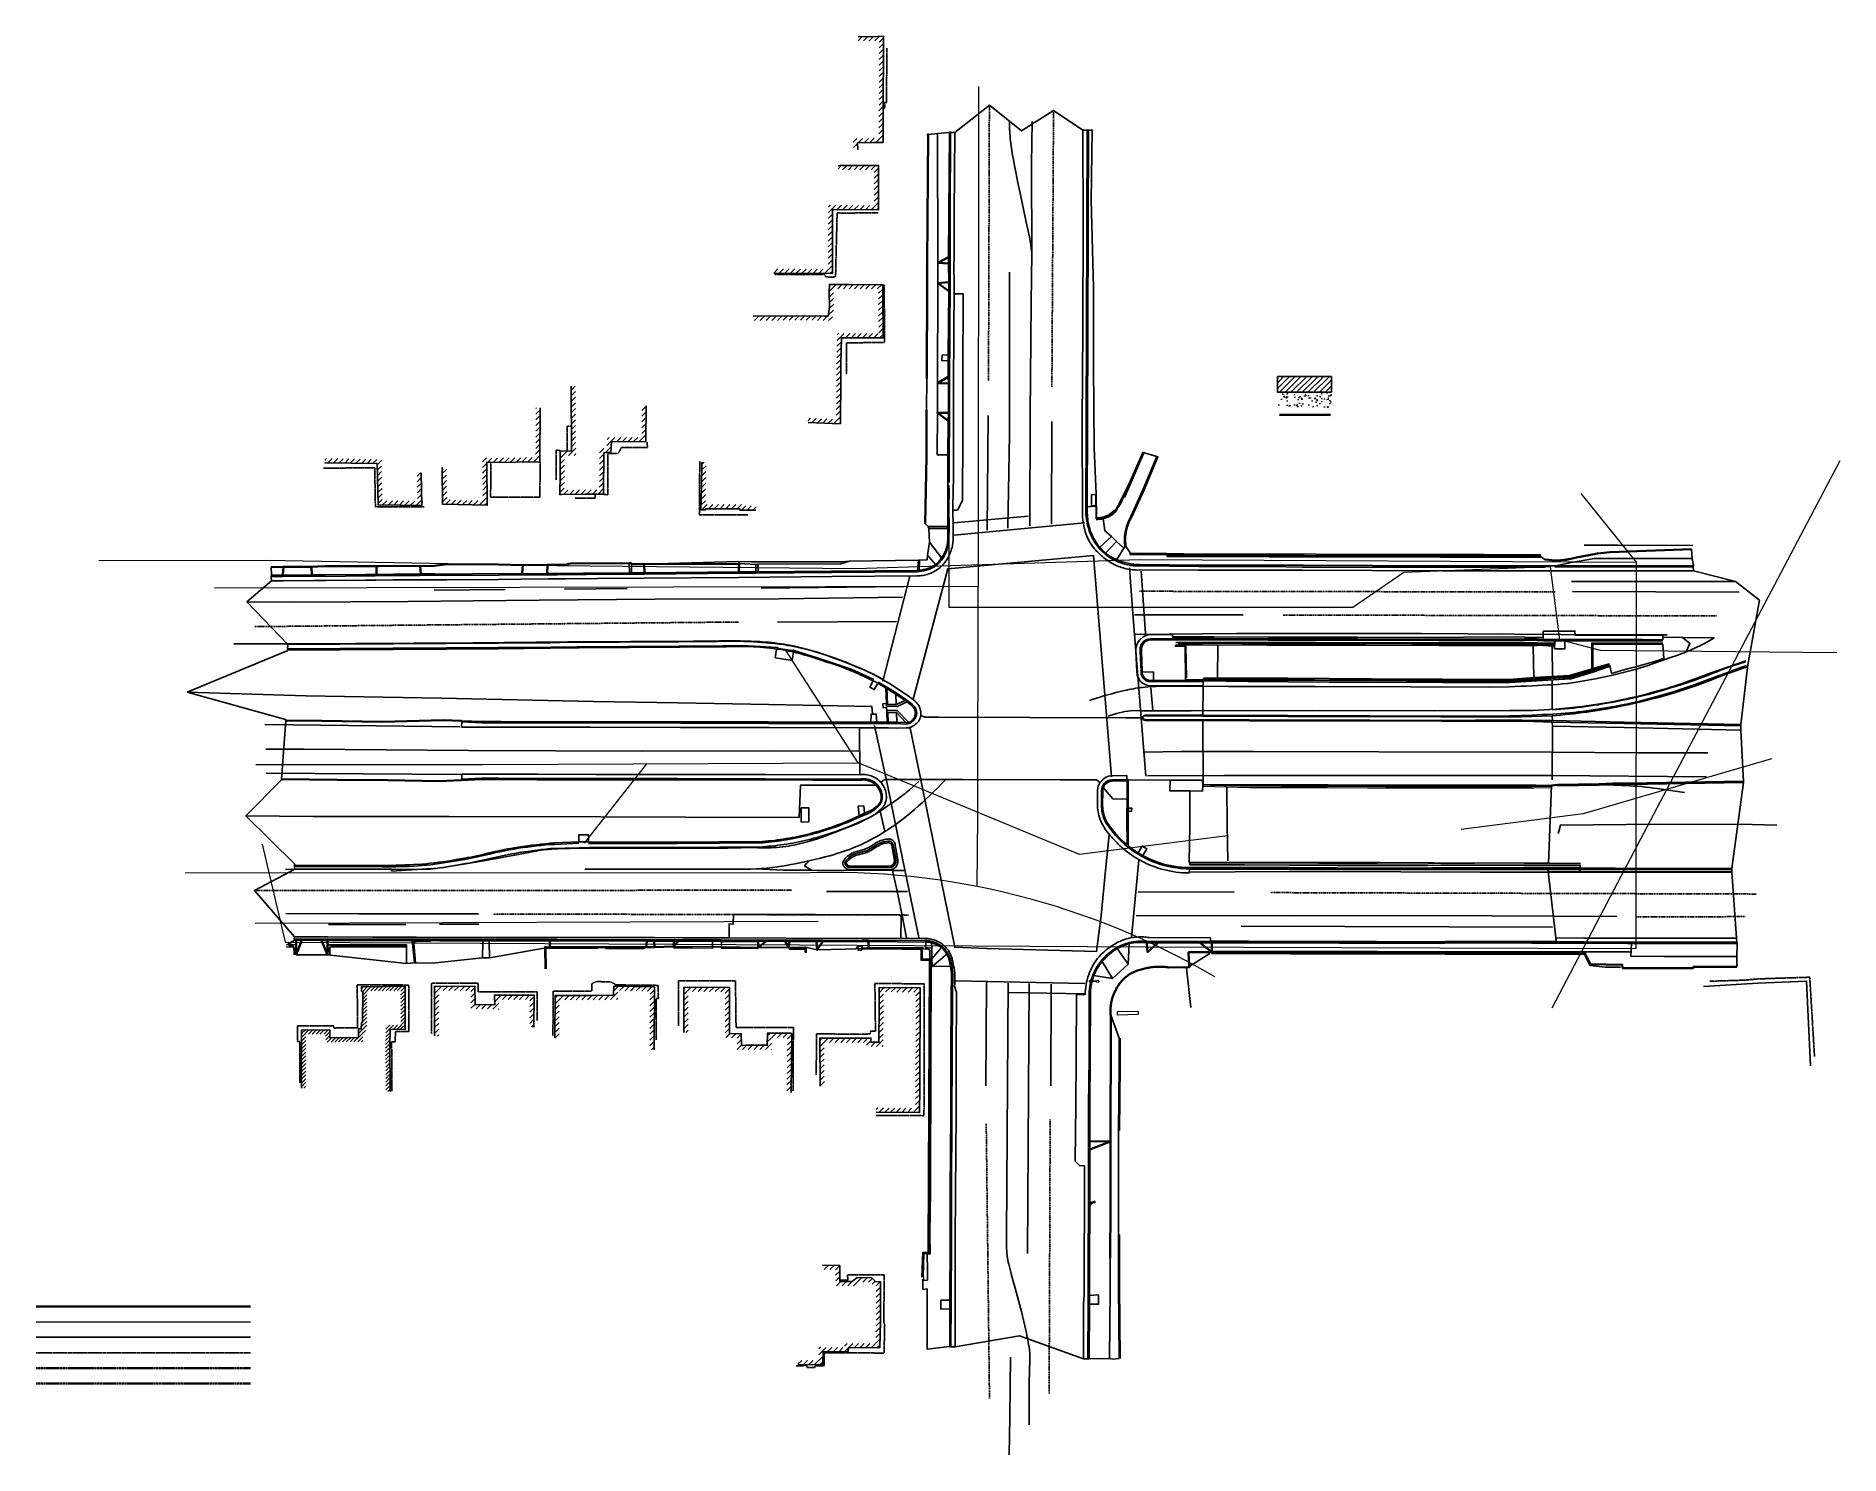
# Model space of a CAD drawing. Header units: feet. Extents: x 6436041 to 6436882, y 1883629 to 1884290.
import ezdxf
from ezdxf.lldxf.tags import DXFTag

# ---------------------------------------------------------------- set-up
doc = ezdxf.new("R2010")
doc.units = ezdxf.units.FT
doc.header["$MEASUREMENT"] = 0
for name, pattern in [('CENTER', [1, 0.625, -0.125, 0.125, -0.125]), ('DASHED', [0.75, 0.5, -0.25]), ('DASHED2', [0.375, 0.25, -0.125]), ('PHANTOM2', [1.25, 0.625, -0.125, 0.125, -0.125, 0.125, -0.125])]:
    doc.linetypes.add(name, pattern=pattern)
doc.layers.get('0').update_dxf_attribs({"color": 253})
for name, color, linetype, lineweight in [('V-DETL-PATT-BLDG-', 253, 'Continuous', 13), ('VB-BNDY-PRCL-LINE-', 253, 'PHANTOM2', 35), ('VB-RWAY-CNTR-LINE-', 253, 'CENTER', 25), ('VB-RWAY-LINE-', 253, 'PHANTOM2', 35), ('VF-BLDG-LINE-', 253, 'Continuous', 25), ('VF-BLDG-OVHD-LINE-', 253, 'DASHED2', 25), ('VF-ELEC-OVHD-LINE-', 253, 'OVERHEADELECTRIC', 15), ('VF-FENC-LINE-', 253, 'FENCE', 25), ('VF-PVMT-EDGE-LINE-', 253, 'EDGEOFPAVEMENT', 35), ('VF-ROAD-DRIV-LINE-', 253, 'Continuous', 35), ('VF-ROAD-STRP-WHIT-DASH-LINE-', 253, 'DASHED', 25), ('VF-ROAD-STRP-WHIT-LINE-', 253, 'Continuous', 25), ('VF-ROAD-STRP-YELO-LINE-', 253, 'Continuous', 25), ('VF-SSWR-GEOP-LINE-QLB-', 253, 'SEWER', 15), ('VF-STRM-GEOP-LINE-QLB-', 253, 'STORMDRAIN', 15), ('VF-TOPO-CONC-EDGE-LINE-', 253, 'Continuous', 25), ('VF-TOPO-CONC-GTFL-LINE-', 253, 'Continuous', 25), ('VF-TOPO-CONC-LIPG-LINE-', 253, 'Continuous', 25), ('VF-TOPO-CONC-SWLK-LINE-', 253, 'Continuous', 25), ('VF-TOPO-CONC-TBCB-LINE-', 253, 'Continuous', 25), ('VF-TOPO-CONC-TBWK-LINE-', 253, 'Continuous', 35), ('VF-TOPO-CONC-TFCB-LINE-', 253, 'Continuous', 25), ('VF-TOPO-CONC-WALL-LINE-', 253, 'Continuous', 9), ('VF-TOPO-SLPE-LINE-', 253, 'Continuous', 25), ('VN-ELEC-STLT-', 253, 'Continuous', 13), ('VN-SITE-SIGN-SYMB-', 253, 'Continuous', 13)]:
    doc.layers.add(name, color=color, linetype=linetype, lineweight=lineweight)
doc.layers.add('VF-TINN-DSRF-BNDY-', color=253, linetype='Continuous', lineweight=25, plot=False)
doc.styles.get("Standard").update_dxf_attribs({"font": 'arial.ttf'})
tags = doc.linetypes.add('EDGEOFPAVEMENT', pattern='A,1,-0.03,["EP",Standard,S=0.08,R=0,X=0,Y=-0.04],-0.16,1', length=2.19).pattern_tags.tags
tags[6] = DXFTag(74, 10)
tags = doc.linetypes.add('FENCE', pattern='A,0.5,-0.03,["X",Standard,S=0.08,R=0,X=0,Y=-0.04],-0.08,0.5', length=1.11).pattern_tags.tags
tags[6] = DXFTag(74, 10)
tags = doc.linetypes.add('OVERHEADELECTRIC', pattern='A,1,-0.03,["OE",Standard,S=0.08,R=0,X=0,Y=-0.04],-0.16,1', length=2.19).pattern_tags.tags
tags[6] = DXFTag(74, 10)
tags = doc.linetypes.add('SEWER', pattern='A,1,-0.03,["SS",Standard,S=0.08,R=0,X=0,Y=-0.04],-0.16,1', length=2.19).pattern_tags.tags
tags[6] = DXFTag(74, 10)
tags = doc.linetypes.add('STORMDRAIN', pattern='A,1,-0.03,["SD",Standard,S=0.08,R=0,X=0,Y=-0.04],-0.16,1', length=2.19).pattern_tags.tags
tags[6] = DXFTag(74, 10)
pattern_1 = [(45, (0, 0), (-1.3258252147, 1.3258252147), [])]

# ---------------------------------------------------------------- blocks, each defined once
blk = doc.blocks.new('Street Light')
at = {"color": 0}
for p, q in [((-0.186, 0.009), (-0.2, 0.017)), ((-0.171, 0.018), (-0.171, 0.034)), ((-0.155, 0.009), (-0.142, 0.017)), ((-0.186, -0.009), (-0.2, -0.017)), ((-0.171, -0.018), (-0.171, -0.034)), ((-0.155, -0.009), (-0.142, -0.017))]:
    blk.add_line(p, q, dxfattribs=at)
for p, q in [((-0.026, 0.006), (-0.153, 0.003)), ((-0.026, -0.006), (-0.153, -0.003))]:
    blk.add_line(p, q)
for centre, radius in [((-0.171, 0), 0.018), ((0, 0), 0.027)]:
    blk.add_circle(centre, radius, dxfattribs=at)

msp = doc.modelspace()

# ---------------------------------------------------------------- hatches: boundary and pattern name
at = {"layer": 'V-DETL-PATT-BLDG-'}
h = msp.add_hatch(dxfattribs=at)
h.set_pattern_fill('ANSI31', color=256, scale=15)
h.set_pattern_definition(pattern_1)
h.paths.add_polyline_path([(6436435.99, 1884253.58), (6436436.13, 1884289.42), (6436436.1, 1884290.35), (6436430.28, 1884290.07), (6436424.25, 1884290.16), (6436424.23, 1884288.16), (6436430.31, 1884288.07), (6436434.13, 1884288.25), (6436433.99, 1884253.6), (6436433.89, 1884242.78), (6436431.09, 1884242.74), (6436421.92, 1884242.52), (6436422.15, 1884237.46), (6436424.15, 1884237.54), (6436424.01, 1884240.57), (6436431.13, 1884240.74), (6436435.87, 1884240.8)])
h = msp.add_hatch(dxfattribs=at)
h.set_pattern_fill('ANSI31', color=256, scale=15)
h.set_pattern_definition(pattern_1)
h.paths.add_polyline_path([(6436412.34, 1884188.89), (6436412.4, 1884209.58), (6436433.7, 1884209.39), (6436433.81, 1884230.12), (6436415.9, 1884229.98), (6436414.91, 1884229.96), (6436414.95, 1884227.96), (6436415.92, 1884227.98), (6436431.8, 1884228.1), (6436431.71, 1884211.41), (6436410.41, 1884211.59), (6436410.34, 1884188.9), (6436410.3, 1884181.68), (6436384.94, 1884181.93), (6436384.92, 1884179.93), (6436412.18, 1884179.67), (6436412.29, 1884180.03)])
h = msp.add_hatch(color=256, dxfattribs=at)
h.dxf.hatch_style = 1
h.paths.add_polyline_path([(6436455.77, 1884184.75), (6436456.44, 1884184.75), (6436456.26, 1884130.74), (6436455.59, 1884130.74)])
h = msp.add_hatch(dxfattribs=at)
h.set_pattern_fill('ANSI31', color=256, scale=15)
h.set_pattern_definition(pattern_1)
h.paths.add_polyline_path([(6436416.24, 1884131.22), (6436416.27, 1884137.58), (6436416.49, 1884149.81), (6436435.88, 1884149.72), (6436435.79, 1884171.24), (6436435.81, 1884174.49), (6436419.85, 1884174.65), (6436411.59, 1884174.66), (6436410.86, 1884174.68), (6436410.84, 1884170.88), (6436410.92, 1884164.18), (6436410.29, 1884159.78), (6436408.65, 1884159.86), (6436395.6, 1884159.97), (6436375.38, 1884159.78), (6436375.4, 1884157.78), (6436395.6, 1884157.97), (6436408.6, 1884157.86), (6436412.01, 1884157.7), (6436412.92, 1884164.05), (6436412.84, 1884170.89), (6436412.85, 1884172.66), (6436419.84, 1884172.65), (6436433.8, 1884172.51), (6436433.79, 1884171.24), (6436433.87, 1884151.73), (6436414.53, 1884151.82), (6436414.27, 1884137.61), (6436414.24, 1884131.23), (6436414.07, 1884111.83), (6436401.01, 1884112.31), (6436400.94, 1884110.31), (6436416.05, 1884109.75)])
h = msp.add_hatch(dxfattribs=at)
h.set_pattern_fill('ANSI31', color=256, scale=15)
h.set_pattern_definition(pattern_1)
h.paths.add_polyline_path([(6436292.54, 1884127.29), (6436290.54, 1884127.29), (6436290.64, 1884096.93), (6436285.45, 1884097.06), (6436285.46, 1884086.42), (6436285.2, 1884076.7), (6436285.98, 1884076.72), (6436297.14, 1884076.95), (6436305.63, 1884076.88), (6436305.8, 1884096.2), (6436309.08, 1884096.5), (6436309.32, 1884101.32), (6436325.39, 1884101.4), (6436325.52, 1884118.1), (6436323.52, 1884118.12), (6436323.4, 1884103.39), (6436307.42, 1884103.31), (6436307.17, 1884098.33), (6436303.82, 1884098.04), (6436303.65, 1884078.9), (6436297.13, 1884078.95), (6436287.26, 1884078.75), (6436287.46, 1884086.39), (6436287.45, 1884095.01), (6436292.65, 1884094.88)])
h = msp.add_hatch(dxfattribs=at)
h.set_pattern_fill('ANSI31', color=256, scale=15)
h.set_pattern_definition([(45, (43.2685, 22.4658), (-1.3258252147, 1.3258252147), [])])
h.paths.add_polyline_path([(6436619.67, 1884131.63), (6436644.87, 1884131.63), (6436644.87, 1884124.43), (6436619.67, 1884124.43)])
h = msp.add_hatch(dxfattribs=at)
h.set_pattern_fill('AR-CONC', color=256)
h.set_pattern_definition([(50, (635.6045, 49.89), (7.172601826, -0.62752135), [0.75, -8.25]), (355, (635.6045, 49.89), (-1.387513336, 7.521921337), [0.6, -6.6]), (100.45144446, (636.202, 49.838), (5.785088467, 6.89439991), [0.63740192, -7.01142112]), (46.1842, (635.6045, 51.89), (10.672413307, -1.655192808), [1.125, -12.375]), (96.63563549, (636.494, 51.752), (9.346619457, 9.741186008), [0.95610342, -10.5171376]), (351.18416399, (635.604, 51.89), (9.34661945, 9.741186003), [0.9, -9.90000001]), (21, (636.6045, 51.39), (5.969070521, -4.0261889067), [0.75, -8.25]), (326, (636.6045, 51.39), (2.433153319, 7.2515004505), [0.6, -6.6]), (71.45144474, (637.102, 51.055), (8.402223767, 3.225311528), [0.6374019, -7.01142112]), (37.5, (635.6045, 49.8902), (0.1215985532, 3.3289385383), [0, -6.52, 0, -6.7, 0, -6.625]), (7.5, (635.6045, 49.8902), (2.6306953744, 3.9441171188), [0, -3.82, 0, -6.37, 0, -2.525]), (327.5, (633.3745, 49.8902), (5.3382243617, -0.2255487173), [0, -2.5, 0, -7.8, 0, -10.35]), (317.5, (632.3745, 49.89), (5.8318616934, 1.0010498233), [0, -3.25, 0, -5.18, 0, -7.35])])
h.paths.add_polyline_path([(6436644.87, 1884124.43), (6436619.67, 1884124.43), (6436619.67, 1884117.23), (6436644.87, 1884117.23)])
h = msp.add_hatch(dxfattribs=at)
h.set_pattern_fill('ANSI31', color=256, scale=15)
h.set_pattern_definition(pattern_1)
h.paths.add_polyline_path([(6436232.41, 1884089.37), (6436230.41, 1884089.34), (6436230.61, 1884072.31), (6436251.41, 1884071.73), (6436251.19, 1884091.79), (6436253.03, 1884091.69), (6436275.97, 1884092.03), (6436276.09, 1884117.09), (6436274.09, 1884117.1), (6436273.98, 1884094), (6436253.07, 1884093.69), (6436249.16, 1884093.9), (6436249.39, 1884073.79), (6436232.59, 1884074.26)])
h = msp.add_hatch(dxfattribs=at)
h.set_pattern_fill('ANSI31', color=256, scale=15)
h.set_pattern_definition(pattern_1)
h.paths.add_polyline_path([(6436202.08, 1884093.09), (6436175.69, 1884093.57), (6436175.66, 1884091.58), (6436200.12, 1884091.13), (6436200.57, 1884071.9), (6436221, 1884071.66), (6436220.66, 1884086.91), (6436218.66, 1884086.87), (6436218.95, 1884073.69), (6436202.52, 1884073.88)])
h = msp.add_hatch(dxfattribs=at)
h.set_pattern_fill('ANSI31', color=256, scale=15)
h.set_pattern_definition(pattern_1)
h.paths.add_polyline_path([(6436353.22, 1884079.81), (6436353.42, 1884091.81), (6436351.42, 1884091.84), (6436351.22, 1884079.85), (6436350.98, 1884069.58), (6436353.1, 1884069.54), (6436353.18, 1884070.09), (6436369.05, 1884070.09), (6436369.2, 1884069.48), (6436376.67, 1884069.41), (6436376.69, 1884071.41), (6436370.77, 1884071.46), (6436370.62, 1884072.09), (6436353.04, 1884072.09)])
h = msp.add_hatch(color=256, dxfattribs=at)
h.dxf.hatch_style = 1
h.paths.add_polyline_path([(6436325.52, 1883865.85), (6436325.52, 1883865.18), (6436282.03, 1883865.22), (6436282.04, 1883865.89)])
h = msp.add_hatch(dxfattribs=at)
h.set_pattern_fill('ANSI31', color=256, scale=10)
h.set_pattern_definition([(45, (0, 0), (-0.88388347648, 0.88388347648), [])])
h.paths.add_polyline_path([(6436166.91, 1883825.24), (6436176.08, 1883825.3), (6436176.19, 1883821.64), (6436193.41, 1883821.68), (6436193.38, 1883825.8), (6436194.59, 1883825.85), (6436194.75, 1883828.94), (6436195.33, 1883829.01), (6436195.39, 1883845.44), (6436211.15, 1883845.59), (6436211.2, 1883829.57), (6436204.13, 1883829.5), (6436204.06, 1883820.26), (6436204.12, 1883798.55), (6436206.12, 1883798.55), (6436206.06, 1883820.26), (6436206.12, 1883827.52), (6436213.21, 1883827.58), (6436213.15, 1883847.61), (6436192.77, 1883847.42), (6436192.87, 1883845.38), (6436193.39, 1883845.22), (6436193.33, 1883830.8), (6436192.84, 1883830.74), (6436192.69, 1883827.78), (6436191.37, 1883827.73), (6436191.39, 1883823.68), (6436178.13, 1883823.64), (6436178.03, 1883827.32), (6436164.92, 1883827.23), (6436164.79, 1883800.09), (6436166.79, 1883800.08)])
h = msp.add_hatch(dxfattribs=at)
h.set_pattern_fill('ANSI31', color=256, scale=15)
h.set_pattern_definition(pattern_1)
h.paths.add_polyline_path([(6436273.27, 1883843.48), (6436254.87, 1883843.5), (6436254.9, 1883839), (6436245.82, 1883839.14), (6436245.72, 1883847.54), (6436226.89, 1883847.6), (6436226.86, 1883824.46), (6436228.86, 1883824.46), (6436228.88, 1883845.6), (6436243.75, 1883845.55), (6436243.84, 1883837.17), (6436256.92, 1883836.97), (6436256.88, 1883841.49), (6436271.26, 1883841.48), (6436271.2, 1883828.56), (6436273.2, 1883828.55)])
h = msp.add_hatch(dxfattribs=at)
h.set_pattern_fill('ANSI31', color=256, scale=15)
h.set_pattern_definition(pattern_1)
h.paths.add_polyline_path([(6436329.31, 1883847.32), (6436310.41, 1883847.61), (6436310.3, 1883843.44), (6436300.86, 1883843.27), (6436283.01, 1883843.28), (6436282.99, 1883823.52), (6436284.99, 1883823.51), (6436285.01, 1883841.28), (6436300.88, 1883841.27), (6436312.26, 1883841.48), (6436312.36, 1883845.58), (6436327.3, 1883845.35), (6436327.16, 1883818.03), (6436329.16, 1883818.02)])
h = msp.add_hatch(dxfattribs=at)
h.set_pattern_fill('ANSI31', color=256, scale=15)
h.set_pattern_definition(pattern_1)
h.paths.add_polyline_path([(6436345.1, 1883845.19), (6436362.28, 1883845.09), (6436362.36, 1883823.63), (6436367.84, 1883823.52), (6436367.91, 1883818.06), (6436372, 1883818.11), (6436383.91, 1883818.13), (6436383.95, 1883823.78), (6436391.33, 1883823.77), (6436391.03, 1883798.26), (6436393.03, 1883798.23), (6436393.35, 1883825.25), (6436393.06, 1883825.77), (6436381.97, 1883825.79), (6436381.93, 1883820.13), (6436371.99, 1883820.11), (6436369.89, 1883820.09), (6436369.82, 1883825.48), (6436364.35, 1883825.59), (6436364.27, 1883847.08), (6436343.11, 1883847.2), (6436343.05, 1883826.15), (6436345.05, 1883826.15)])
h = msp.add_hatch(dxfattribs=at)
h.set_pattern_fill('ANSI31', color=256, scale=15)
h.set_pattern_definition(pattern_1)
h.paths.add_polyline_path([(6436453.03, 1883800.47), (6436453.24, 1883846.86), (6436434.08, 1883846.99), (6436434.1, 1883838.54), (6436433.95, 1883821.55), (6436430.18, 1883821.62), (6436430.25, 1883823.49), (6436406.4, 1883823.44), (6436406.55, 1883801.02), (6436408.55, 1883801.03), (6436408.42, 1883821.44), (6436428.17, 1883821.48), (6436428.1, 1883819.65), (6436435.93, 1883819.52), (6436436.1, 1883838.53), (6436436.08, 1883844.98), (6436451.23, 1883844.88), (6436451.03, 1883800.48), (6436450.96, 1883790.81), (6436432.68, 1883790.93), (6436432.66, 1883788.93), (6436452.94, 1883788.8)])
h = msp.add_hatch(dxfattribs=at)
h.set_pattern_fill('ANSI31', color=256, scale=15)
h.set_pattern_definition(pattern_1)
h.paths.add_polyline_path([(6436407.95, 1883677.4), (6436419.63, 1883677.23), (6436419.83, 1883679.23), (6436434.23, 1883679.13), (6436434.41, 1883679.25), (6436434.65, 1883691.44), (6436434.71, 1883709.85), (6436432.36, 1883710.04), (6436430.69, 1883711.74), (6436423.89, 1883711.85), (6436421.53, 1883710.07), (6436415.81, 1883710.1), (6436415.69, 1883717.51), (6436407.69, 1883717.65), (6436407.65, 1883715.65), (6436413.72, 1883715.54), (6436413.85, 1883708.1), (6436422.19, 1883708.07), (6436424.54, 1883709.84), (6436429.84, 1883709.75), (6436431.46, 1883708.11), (6436432.71, 1883708.01), (6436432.65, 1883691.46), (6436432.45, 1883681.14), (6436418.01, 1883681.24), (6436417.82, 1883679.26), (6436405.99, 1883679.43), (6436405.87, 1883673.33), (6436396.19, 1883673.28), (6436396.2, 1883671.28), (6436407.83, 1883671.35)])

# ---------------------------------------------------------------- linework, layer by layer
at = {"layer": 'VB-BNDY-PRCL-LINE-'}
msp.add_line((6436041.16, 1883669.66), (6436141.16, 1883669.66), dxfattribs=at)
at = {"layer": 'VB-RWAY-CNTR-LINE-'}
msp.add_line((6436041.16, 1883676.86), (6436141.16, 1883676.86), dxfattribs=at)
at = {"layer": 'VB-RWAY-LINE-'}
msp.add_line((6436041.16, 1883662.46), (6436141.16, 1883662.46), dxfattribs=at)
at = {"layer": 'VF-BLDG-LINE-'}
for points in [[(6436424.15, 1884237.54), (6436424.01, 1884240.57), (6436431.13, 1884240.74), (6436435.87, 1884240.8), (6436435.99, 1884253.58), (6436436.13, 1884289.42), (6436436.1, 1884290.35), (6436430.28, 1884290.07), (6436424.25, 1884290.16)], [(6436384.92, 1884179.93), (6436412.18, 1884179.67), (6436412.29, 1884180.03), (6436412.34, 1884188.89), (6436412.4, 1884209.58), (6436433.7, 1884209.39), (6436433.81, 1884230.12), (6436415.9, 1884229.98), (6436414.91, 1884229.96)], [(6436400.94, 1884110.31), (6436416.05, 1884109.75), (6436416.24, 1884131.22), (6436416.27, 1884137.58), (6436416.49, 1884149.81), (6436435.88, 1884149.72), (6436435.79, 1884171.24), (6436435.81, 1884174.49), (6436419.85, 1884174.65), (6436411.59, 1884174.66), (6436410.86, 1884174.68), (6436410.84, 1884170.88), (6436410.92, 1884164.18), (6436410.29, 1884159.78), (6436408.65, 1884159.86), (6436395.6, 1884159.97), (6436375.38, 1884159.78)], [(6436290.54, 1884127.29), (6436290.64, 1884096.93), (6436285.45, 1884097.06), (6436285.46, 1884086.42), (6436285.2, 1884076.7), (6436285.98, 1884076.72), (6436297.14, 1884076.95), (6436305.63, 1884076.88), (6436305.8, 1884096.2), (6436309.08, 1884096.5), (6436309.32, 1884101.32), (6436325.39, 1884101.4), (6436325.52, 1884118.1)], [(6436230.41, 1884089.34), (6436230.61, 1884072.31), (6436251.41, 1884071.73), (6436251.19, 1884091.79), (6436253.03, 1884091.69), (6436275.97, 1884092.03), (6436276.09, 1884117.09)], [(6436175.66, 1884091.58), (6436200.12, 1884091.13), (6436200.57, 1884071.9), (6436221, 1884071.66), (6436220.66, 1884086.91)], [(6436351.42, 1884091.84), (6436351.22, 1884079.85), (6436350.98, 1884069.58), (6436353.1, 1884069.54), (6436353.18, 1884070.09), (6436369.05, 1884070.09), (6436369.2, 1884069.48), (6436376.67, 1884069.41)], [(6436813.3, 1884052.99), (6436778.45, 1884053.19), (6436762.71, 1884053.18)], [(6436868.16, 1883810.53), (6436866.27, 1883850.06), (6436843.51, 1883849.05), (6436818.28, 1883847.51)], [(6436164.79, 1883800.09), (6436164.92, 1883827.23), (6436178.03, 1883827.32), (6436178.13, 1883823.64), (6436191.39, 1883823.68), (6436191.37, 1883827.73), (6436192.69, 1883827.78), (6436192.84, 1883830.74), (6436193.33, 1883830.8), (6436193.39, 1883845.22), (6436192.87, 1883845.38), (6436192.77, 1883847.42), (6436213.15, 1883847.61), (6436213.21, 1883827.58), (6436206.12, 1883827.52), (6436206.06, 1883820.26), (6436206.12, 1883798.55)], [(6436226.86, 1883824.46), (6436226.89, 1883847.6), (6436245.72, 1883847.54), (6436245.82, 1883839.14), (6436254.9, 1883839), (6436254.87, 1883843.5), (6436273.27, 1883843.48), (6436273.2, 1883828.55)], [(6436282.99, 1883823.52), (6436283.01, 1883843.28), (6436300.86, 1883843.27), (6436310.3, 1883843.44), (6436310.41, 1883847.61), (6436329.31, 1883847.32), (6436329.16, 1883818.02)], [(6436343.05, 1883826.15), (6436343.11, 1883847.2), (6436364.27, 1883847.08), (6436364.35, 1883825.59), (6436369.82, 1883825.48), (6436369.89, 1883820.09), (6436371.99, 1883820.11), (6436381.93, 1883820.13), (6436381.97, 1883825.79), (6436393.06, 1883825.77), (6436393.35, 1883825.25), (6436393.03, 1883798.23)], [(6436406.55, 1883801.02), (6436406.4, 1883823.44), (6436430.25, 1883823.49), (6436430.18, 1883821.62), (6436433.95, 1883821.55), (6436434.1, 1883838.54), (6436434.08, 1883846.99), (6436453.24, 1883846.86), (6436453.03, 1883800.47), (6436452.94, 1883788.8), (6436432.66, 1883788.93)], [(6436396.2, 1883671.28), (6436407.83, 1883671.35), (6436407.95, 1883677.4), (6436419.63, 1883677.23), (6436419.83, 1883679.23), (6436434.23, 1883679.13), (6436434.41, 1883679.25), (6436434.65, 1883691.44), (6436434.71, 1883709.85), (6436432.36, 1883710.04), (6436430.69, 1883711.74), (6436423.89, 1883711.85), (6436421.53, 1883710.07), (6436415.81, 1883710.1), (6436415.69, 1883717.51), (6436407.69, 1883717.65)]]:
    msp.add_lwpolyline(points, dxfattribs=at)
at = {"layer": 'VF-BLDG-LINE-', "ltscale": 0.6, "flags": 128}
msp.add_lwpolyline([(6436619.67, 1884131.68), (6436644.87, 1884131.68), (6436644.87, 1884124.48), (6436619.67, 1884124.48)], close=True, dxfattribs=at)
at = {"layer": 'VF-BLDG-OVHD-LINE-', "ltscale": 0.6, "flags": 128}
for points in [[(6436435.99, 1884256.71), (6436436.66, 1884256.67), (6436436.64, 1884259.36), (6436437.45, 1884259.3), (6436437.72, 1884284.78)], [(6436385.41, 1884179.25), (6436408.81, 1884179.2), (6436408.88, 1884178.35), (6436410.59, 1884178.01), (6436412.64, 1884178.07), (6436413.76, 1884178.26), (6436414.46, 1884206.7), (6436414.49, 1884208.02), (6436416.75, 1884207.87), (6436430.89, 1884207.98), (6436433.66, 1884208)], [(6436418.78, 1884132.84), (6436418.9, 1884147.46), (6436436.58, 1884147.55), (6436436.46, 1884169.29), (6436436.44, 1884174.42)], [(6436290.18, 1884108.63), (6436288.65, 1884108.59), (6436288.6, 1884097.21)], [(6436305.84, 1884076.73), (6436307.65, 1884076.63), (6436307.61, 1884094.4), (6436307.62, 1884095.88), (6436312.16, 1884095.84), (6436313.13, 1884096.91), (6436313.82, 1884098.59), (6436326.11, 1884098.68), (6436325.92, 1884101.27)], [(6436285.24, 1884097.25), (6436283.54, 1884097.5), (6436283.55, 1884083.54)], [(6436350.54, 1884092.08), (6436350.31, 1884080.91), (6436350.27, 1884067.33), (6436373.02, 1884067.29)], [(6436175.15, 1884089.07), (6436198.98, 1884089.14), (6436199.3, 1884071.01), (6436222.07, 1884070.95)], [(6436253.11, 1884091.26), (6436253.14, 1884084.5), (6436252.95, 1884075.57), (6436257.98, 1884075.56), (6436275.99, 1884075.45), (6436276.05, 1884091.88)], [(6436301.72, 1884076.43), (6436301.68, 1884075.1), (6436292.37, 1884075.06)], [(6436206.91, 1883798.7), (6436206.88, 1883821.72), (6436208.52, 1883821.69), (6436208.65, 1883826.5), (6436214.91, 1883826.58), (6436214.88, 1883848.19), (6436190.88, 1883848.36), (6436190.89, 1883828.21), (6436179.92, 1883828.17), (6436179.86, 1883829.26), (6436163, 1883829.26), (6436163.05, 1883821.87), (6436164.16, 1883821.82), (6436164.05, 1883802.45)], [(6436274.62, 1883831.63), (6436274.64, 1883844.98), (6436247.19, 1883845.05), (6436247.17, 1883849.06), (6436225.41, 1883849.14), (6436225.43, 1883825.45)], [(6436330.09, 1883822.69), (6436330.18, 1883841.97), (6436331.17, 1883841.91), (6436331.12, 1883848.04), (6436310.89, 1883848.27), (6436310.94, 1883848.68), (6436308.84, 1883849.67), (6436302.35, 1883849.81), (6436300.18, 1883848.86), (6436300.13, 1883845.39), (6436295.64, 1883845.36), (6436282.13, 1883845.38), (6436282.12, 1883840.53), (6436282.05, 1883824.6)], [(6436393.93, 1883798.93), (6436394.12, 1883828.4), (6436367.39, 1883828.4), (6436367.11, 1883850.08), (6436340.58, 1883850.18), (6436340.5, 1883829.26)], [(6436432.55, 1883787.44), (6436454.97, 1883787.32), (6436455.13, 1883847.79), (6436455.13, 1883848.77), (6436454.18, 1883848.77), (6436432.1, 1883848.91), (6436432.35, 1883826.76), (6436430.01, 1883826.67), (6436429.93, 1883825.42), (6436425.23, 1883825.22), (6436404.88, 1883825.5), (6436404.88, 1883820.1), (6436404.72, 1883806.21)], [(6436870.01, 1883814.92), (6436867.87, 1883850.21), (6436867.79, 1883851.83), (6436851.86, 1883851.32), (6436844.11, 1883851.06), (6436836.89, 1883850.45), (6436821.15, 1883849.96)], [(6436395.34, 1883670.76), (6436400.45, 1883670.87), (6436400.32, 1883669.96), (6436404.11, 1883670.06), (6436404.07, 1883670.74), (6436408.46, 1883670.8), (6436408.48, 1883676.82), (6436411.14, 1883676.82), (6436422.76, 1883676.87), (6436436.19, 1883676.68), (6436436.39, 1883677.09), (6436436.42, 1883678.78), (6436436.65, 1883689.87), (6436436.26, 1883691.13), (6436436.43, 1883713.14), (6436419.28, 1883713.19), (6436419.56, 1883710.72), (6436416.11, 1883710.63)]]:
    msp.add_lwpolyline(points, dxfattribs=at)
at = {"layer": 'VF-ELEC-OVHD-LINE-'}
msp.add_line((6436041.16, 1883691.26), (6436141.16, 1883691.26), dxfattribs=at)
at = {"layer": 'VF-ELEC-OVHD-LINE-', "ltscale": 0.6}
msp.add_lwpolyline([(6436070.4, 1884045.94), (6436148.76, 1884046.12), (6436283.87, 1884043.6), (6436423.24, 1884042.33), (6436555.68, 1884046.5), (6436787.01, 1884045.29), (6436761.28, 1884077.2)], dxfattribs=at)
at = {"layer": 'VF-ELEC-OVHD-LINE-', "ltscale": 0.6, "elevation": 705.9}
msp.add_lwpolyline([(6436146.56, 1883913.86), (6436157.19, 1883868.15), (6436278.4, 1883867.48), (6436396.92, 1883866.88), (6436558.12, 1883866.06), (6436786.81, 1883865.28), (6436787.01, 1884045.29)], dxfattribs=at)
at = {"layer": 'VF-FENC-LINE-'}
for p, q in [((6436576.95, 1884006.04), (6436577.3, 1883991.26)), ((6436591.76, 1883991.37), (6436591.95, 1884006.4)), ((6436738.86, 1884005.92), (6436739.17, 1883991.43)), ((6436041.16, 1883684.06), (6436141.16, 1883684.06))]:
    msp.add_line(p, q, dxfattribs=at)
for points in [[(6436695.68, 1884048.2), (6436632.15, 1884048.31), (6436582.89, 1884048.45), (6436568.65, 1884048.53)], [(6436742.06, 1884048.17), (6436716.04, 1884048.25), (6436695.68, 1884048.2)], [(6436300.96, 1883980.37), (6436229.89, 1883981.88), (6436166.85, 1883982.98), (6436111.65, 1883984.69)], [(6436430.9, 1883974.67), (6436430.73, 1883977.95), (6436382.69, 1883978.98), (6436340.28, 1883979.61), (6436300.96, 1883980.37)], [(6436304.33, 1883926.54), (6436343.9, 1883926.38), (6436396.87, 1883926.27), (6436397.46, 1883941.29), (6436432.16, 1883941.35)], [(6436747.75, 1883941.26), (6436763.94, 1883941.49), (6436767.06, 1883941.52), (6436770.18, 1883941.5), (6436773.29, 1883941.45), (6436776.41, 1883941.37), (6436780.12, 1883941.23), (6436781.97, 1883941.14), (6436783.82, 1883941.04), (6436785.67, 1883940.93), (6436787.52, 1883940.79), (6436789.37, 1883940.63), (6436791.21, 1883940.44), (6436793.1, 1883940.22), (6436794.99, 1883939.97), (6436796.88, 1883939.71), (6436798.76, 1883939.42), (6436809.36, 1883937.89)], [(6436578.49, 1883905.73), (6436578.85, 1883922.27), (6436578.85, 1883938.63)], [(6436596.11, 1883940.13), (6436596.3, 1883922.85), (6436596.63, 1883905.99)], [(6436304.33, 1883926.54), (6436233.71, 1883926.74), (6436170.26, 1883926.7), (6436138.85, 1883926.98)], [(6436750.48, 1883918.87), (6436751.55, 1883922.75), (6436797.61, 1883923.11), (6436840.9, 1883923.06), (6436852.48, 1883922.61)], [(6436588.15, 1883862.96), (6436577.36, 1883856.07), (6436579.35, 1883837.73)], [(6436762.94, 1883862.15), (6436765.49, 1883857.29), (6436772.48, 1883856.57), (6436779.55, 1883856.5)]]:
    msp.add_lwpolyline(points, dxfattribs=at)
at = {"layer": 'VF-FENC-LINE-', "linetype": 'Continuous'}
msp.add_lwpolyline([(6436748.6, 1884006.67), (6436740.34, 1884006.93), (6436733.13, 1884006.95), (6436725.98, 1884006.93), (6436711.61, 1884006.98), (6436697.23, 1884006.92), (6436675.3, 1884007.27), (6436646.46, 1884006.95), (6436617.51, 1884006.98), (6436596.02, 1884007.42), (6436573.39, 1884007.2)], dxfattribs=at)
at = {"layer": 'VF-FENC-LINE-'}
msp.add_lwpolyline([(6436746.07, 1883905.04), (6436747.44, 1883941.21), (6436740.06, 1883941.39), (6436695.99, 1883941.29), (6436661.58, 1883941.35), (6436643.31, 1883941.45), (6436622.92, 1883941.48), (6436606.97, 1883941.54), (6436587.79, 1883941.52), (6436584.87, 1883941.49), (6436584.82, 1883938.57), (6436578.85, 1883938.63), (6436578.85, 1883922.27), (6436578.49, 1883905.73), (6436578.98, 1883905.35), (6436604.02, 1883905.34), (6436625.11, 1883905.3), (6436647.46, 1883905.26), (6436667.23, 1883905.23), (6436689.93, 1883905.16), (6436692.53, 1883905.18), (6436734.75, 1883905.03), (6436746.07, 1883905.04)], close=True, dxfattribs=at)
at = {"layer": 'VF-FENC-LINE-', "linetype": 'Continuous', "flags": 128}
msp.add_lwpolyline([(6436763.33, 1883863.07), (6436726.64, 1883863.11), (6436698.47, 1883863.3), (6436665.23, 1883863.43), (6436626.36, 1883863.47), (6436589.07, 1883863.46)], dxfattribs=at)
at = {"layer": 'VF-PVMT-EDGE-LINE-'}
for p, q in [((6436584.98, 1883973.75), (6436558.06, 1883973.9)), ((6436429.07, 1883868.45), (6436429.06, 1883865.48)), ((6436041.16, 1883698.46), (6436141.16, 1883698.46))]:
    msp.add_line(p, q, dxfattribs=at)
for points in [[(6436774.63, 1883997.01), (6436774.37, 1883996.81), (6436766.71, 1883994.15), (6436755.92, 1883990.94)], [(6436239.59, 1883970.84), (6436239.31, 1883971.33), (6436231.06, 1883971.54), (6436202.63, 1883970.85), (6436174.36, 1883971.34), (6436157.49, 1883971.52)], [(6436239.6, 1883944.06), (6436239.27, 1883943.59), (6436228.97, 1883943.25), (6436205.15, 1883943.64), (6436181.41, 1883943.83), (6436155.59, 1883944.1)], [(6436747.44, 1883941.21), (6436750.18, 1883941.43), (6436769.48, 1883941.79), (6436776.08, 1883942.06), (6436792.06, 1883942.22), (6436836.86, 1883942.96)], [(6436578.68, 1883902.38), (6436604.18, 1883902.4), (6436625.04, 1883902.25), (6436647.41, 1883902.22), (6436666.61, 1883902.18), (6436689.67, 1883902.06)], [(6436689.67, 1883902.06), (6436691.62, 1883902.24), (6436733.65, 1883902.12), (6436745.88, 1883902.12)], [(6436225.35, 1883868.72), (6436218.31, 1883868.66), (6436217.05, 1883868.65)], [(6436217.05, 1883868.65), (6436217.11, 1883867.62), (6436217.91, 1883858.56)], [(6436606.24, 1883868.46), (6436589.06, 1883868.46), (6436588.56, 1883868.46)], [(6436695.81, 1883868.22), (6436665.88, 1883868.35), (6436648.62, 1883868.4), (6436626.18, 1883868.38), (6436606.24, 1883868.46)], [(6436695.81, 1883868.22), (6436699.92, 1883868.47), (6436726.46, 1883868.36), (6436749.53, 1883868.26)]]:
    msp.add_lwpolyline(points, dxfattribs=at)
for p in [(6436584.98, 1883973.75), (6436745.88, 1883902.12), (6436760.78, 1883902.02), (6436589.06, 1883868.46)]:
    msp.add_point(p, dxfattribs=at)
at = {"layer": 'VF-ROAD-DRIV-LINE-'}
for p, q in [((6436156.42, 1884042.98), (6436156.18, 1884039.31)), ((6436169.71, 1884039.23), (6436169.46, 1884043.1)), ((6436199.83, 1884039.64), (6436199.8, 1884043.4)), ((6436220.47, 1884039.68), (6436220.12, 1884043.35)), ((6436267.98, 1884043.85), (6436267.73, 1884040.23)), ((6436279.46, 1884044.01), (6436279.39, 1884040.01)), ((6436324.73, 1884040.33), (6436324.62, 1884044.26)), ((6436368.69, 1884040.69), (6436368.73, 1884044.5)), ((6436368.8, 1884044.55), (6436368.75, 1884040.83)), ((6436226.95, 1884039.66), (6436220.18, 1884039.63)), ((6436162.44, 1883862.23, 667.54), (6436162.33, 1883869.11, 667.04)), ((6436165.02, 1883869.08, 666.62), (6436162.44, 1883862.23, 667.54)), ((6436174.23, 1883868.99), (6436176.96, 1883862.26, 667.38)), ((6436176.96, 1883862.26, 667.38), (6436176.96, 1883868.98, 667.38)), ((6436583.87, 1883867.64), (6436589.07, 1883863.47)), ((6436589.07, 1883863.47), (6436589.13, 1883867.86)), ((6436589.07, 1883863.47), (6436589.07, 1883863.47))]:
    msp.add_line(p, q, dxfattribs=at)
for points in [[(6436466.47, 1884187.35), (6436461.45, 1884184.65), (6436466.47, 1884184.38)], [(6436466.59, 1884175.62), (6436461.5, 1884175.18), (6436466.48, 1884171.44)], [(6436466.27, 1884131.55), (6436461.27, 1884128.6), (6436466.4, 1884128.49)], [(6436466.37, 1884114.76), (6436461.26, 1884114.85), (6436466.19, 1884111.02)], [(6436325.85, 1883868.65), (6436325.52, 1883865.85), (6436329.3, 1883865.81), (6436329.24, 1883868.68)], [(6436338.42, 1883868.63), (6436338.36, 1883866.13), (6436340.36, 1883868.64)], [(6436377.63, 1883868.48), (6436377.63, 1883865.74), (6436381.35, 1883868.59)], [(6436390.27, 1883868.57), (6436392.01, 1883865.62), (6436392.14, 1883868.45)], [(6436404.93, 1883868.51), (6436405.17, 1883864.55), (6436407.86, 1883868.43)], [(6436558.84, 1883867.88), (6436559.11, 1883863.58), (6436563.98, 1883867.91)], [(6436532.27, 1883775.48), (6436541.84, 1883775.34), (6436532.28, 1883771.54)]]:
    msp.add_lwpolyline(points, dxfattribs=at)
at = {"layer": 'VF-ROAD-STRP-WHIT-DASH-LINE-'}
for p, q in [((6436485.04, 1884129.93), (6436485.45, 1884258.14)), ((6436515.35, 1884255.7), (6436514.58, 1884126.88)), ((6436555.37, 1884031.66), (6436749.08, 1884031.35)), ((6436143.11, 1884015.18), (6436368.56, 1884017.34)), ((6436824.36, 1884020.19), (6436622.36, 1884020.58)), ((6436142.9, 1883892.29), (6436393.34, 1883892.33)), ((6436616.63, 1883891.26), (6436842.75, 1883890.6)), ((6436447.79, 1883880.82), (6436254.57, 1883881.29)), ((6436787.07, 1883879.95), (6436837.7, 1883880.07)), ((6436485.5, 1883655.5), (6436483.98, 1883783.73)), ((6436513.78, 1883785.58), (6436513.3, 1883657.81))]:
    msp.add_line(p, q, dxfattribs=at)
at = {"layer": 'VF-ROAD-STRP-WHIT-LINE-'}
for p, q in [((6436484.42, 1884060.08), (6436484.88, 1884113.61)), ((6436514.42, 1884062.94), (6436514.58, 1884110.77)), ((6436468.82, 1884057.86), (6436529.72, 1884063.62)), ((6436468.84, 1884063.54), (6436503.54, 1884066.64)), ((6436445.79, 1884033.85), (6436379.15, 1884033.1)), ((6436435.86, 1883989.77), (6436448.44, 1884038.63)), ((6436556.24, 1884040.97), (6436558.28, 1884011.95)), ((6436833.13, 1884036.14), (6436756.72, 1884036.26)), ((6436259.72, 1884032.46), (6436226.65, 1884032.25)), ((6436316.62, 1884032.97), (6436287.42, 1884032.67)), ((6436757.22, 1884031.48), (6436834.92, 1884031.21)), ((6436442.13, 1884017.54), (6436386.72, 1884017.32)), ((6436553.05, 1884020.72), (6436603.8, 1884020.72)), ((6436560.65, 1883986.74), (6436561.59, 1883976.17)), ((6436238.67, 1883968.47), (6436147.79, 1883969.51)), ((6436148.44, 1883946.88), (6436239.09, 1883946.28)), ((6436436.69, 1883919.69), (6436434.52, 1883929.27)), ((6436409.51, 1883891.83), (6436447.34, 1883891.79)), ((6436554.78, 1883891.57), (6436599.47, 1883891.48)), ((6436213.42, 1883876.41), (6436177.37, 1883876.42)), ((6436247.5, 1883876.51), (6436229.25, 1883876.53)), ((6436747.88, 1883875.12), (6436602.75, 1883875.59)), ((6436530, 1883848.88), (6436469.44, 1883850.19)), ((6436483.8, 1883801.22), (6436484.16, 1883849.55)), ((6436503.96, 1883848.89), (6436503.28, 1883723.17)), ((6436514.12, 1883801.23), (6436514.26, 1883848.63)), ((6436529.82, 1883844.07), (6436494.72, 1883844.75))]:
    msp.add_line(p, q, dxfattribs=at)
for points in [[(6436494.78, 1884180.35), (6436494.86, 1884104.68), (6436494.07, 1884061.02)], [(6436542.4, 1883945.25), (6436534, 1884048.27), (6436466.05, 1884042.11), (6436449.92, 1883981.4)], [(6436558.35, 1883945.48), (6436555.7, 1883978.51), (6436552.19, 1884023.28), (6436550.7, 1884042.63)], [(6436445.01, 1884028.89), (6436387.51, 1884028.16), (6436329.7, 1884027.98), (6436275.61, 1884027.49), (6436214.36, 1884026.97), (6436161.27, 1884026.63), (6436139.46, 1884026.77)], [(6436532.13, 1883980.79), (6436533.75, 1883981.34), (6436535.38, 1883981.87), (6436537.01, 1883982.38), (6436538.64, 1883982.88), (6436540.56, 1883983.42), (6436542.49, 1883983.94), (6436544.42, 1883984.44), (6436546.35, 1883984.92), (6436548.38, 1883985.41), (6436549.4, 1883985.65), (6436550.42, 1883985.87), (6436551.51, 1883986.08), (6436552.6, 1883986.28), (6436553.7, 1883986.46), (6436554.8, 1883986.62), (6436555.91, 1883986.77), (6436557.01, 1883986.9), (6436558.12, 1883987.02), (6436559.23, 1883987.12), (6436560.53, 1883987.22), (6436561.84, 1883987.3), (6436563.14, 1883987.36), (6436564.45, 1883987.39), (6436581.01, 1883987.49), (6436596.95, 1883987.37), (6436619.09, 1883987.27), (6436637.22, 1883987.23), (6436681.85, 1883987.13), (6436718.72, 1883987.04), (6436727.67, 1883987.2), (6436730.38, 1883987.28), (6436733.09, 1883987.39), (6436735.8, 1883987.5), (6436738.5, 1883987.64), (6436743.18, 1883987.87), (6436745.52, 1883988), (6436747.86, 1883988.13), (6436750.2, 1883988.29), (6436752.53, 1883988.49), (6436754.86, 1883988.72), (6436756.02, 1883988.86), (6436757.18, 1883989.01), (6436758.98, 1883989.27), (6436760.77, 1883989.56), (6436762.57, 1883989.87), (6436764.35, 1883990.2), (6436766.14, 1883990.54), (6436767.92, 1883990.9), (6436771.48, 1883991.65), (6436775.23, 1883992.46), (6436777.11, 1883992.88), (6436778.98, 1883993.32), (6436780.84, 1883993.78), (6436782.7, 1883994.25), (6436784.56, 1883994.74), (6436786.41, 1883995.25), (6436788.44, 1883995.85), (6436790.46, 1883996.47), (6436792.47, 1883997.13), (6436794.48, 1883997.8), (6436798.48, 1883999.18), (6436802.47, 1884000.59), (6436806.32, 1884001.94), (6436808.24, 1884002.64), (6436809.19, 1884003), (6436810.13, 1884003.38), (6436811.82, 1884004.09), (6436813.5, 1884004.84), (6436815.16, 1884005.61), (6436816.8, 1884006.42), (6436818.44, 1884007.25), (6436820.05, 1884008.12), (6436821.65, 1884009.01), (6436823.23, 1884009.94), (6436808.4, 1884010.14), (6436798.93, 1884010.29)], [(6436808.4, 1884010.14), (6436811.94, 1884007.38), (6436810.13, 1884003.38)], [(6436431.93, 1883969.13), (6436437.92, 1883941.26), (6436445.05, 1883906.4), (6436452.57, 1883870.34)], [(6436448.56, 1883967.94), (6436453.3, 1883944.64), (6436459.99, 1883911.44), (6436469.31, 1883865.83), (6436484.43, 1883865.29), (6436535.31, 1883863.75), (6436537.54, 1883880.55), (6436539.6, 1883901.56), (6436541.27, 1883918.13)], [(6436296.89, 1883902.15), (6436374.13, 1883902.13), (6436376.71, 1883902.28), (6436379.29, 1883902.47), (6436381.87, 1883902.71), (6436384.44, 1883903), (6436386.56, 1883903.27), (6436388.67, 1883903.58), (6436390.77, 1883903.92), (6436392.87, 1883904.3), (6436394.97, 1883904.7), (6436397.06, 1883905.12), (6436399.15, 1883905.56), (6436401.23, 1883906.02), (6436404.54, 1883906.78), (6436406.2, 1883907.17), (6436407.84, 1883907.58), (6436409.49, 1883908.01), (6436411.13, 1883908.46), (6436412.76, 1883908.93), (6436414.38, 1883909.43), (6436415.84, 1883909.9), (6436417.3, 1883910.39), (6436418.75, 1883910.89), (6436420.2, 1883911.41), (6436421.63, 1883911.95), (6436423.06, 1883912.52), (6436424.48, 1883913.11), (6436425.88, 1883913.74), (6436427.27, 1883914.4), (6436428.65, 1883915.09), (6436430.02, 1883915.81), (6436431.37, 1883916.55), (6436432.71, 1883917.32), (6436434.04, 1883918.1), (6436436.69, 1883919.69), (6436438.82, 1883921.01), (6436439.88, 1883921.69), (6436440.92, 1883922.39), (6436442.18, 1883923.27), (6436443.41, 1883924.18), (6436444.62, 1883925.11), (6436445.82, 1883926.07), (6436447, 1883927.04), (6436448.18, 1883928.03), (6436450.51, 1883930.01), (6436452.38, 1883931.63), (6436454.23, 1883933.27), (6436456.05, 1883934.94), (6436457.85, 1883936.64), (6436459.62, 1883938.36), (6436461.37, 1883940.11), (6436463.1, 1883941.88), (6436464.8, 1883943.67)], [(6436819.65, 1883945.24), (6436747.12, 1883945.86), (6436594.67, 1883945.79), (6436559.15, 1883945.72)], [(6436376.71, 1883902.28), (6436389.37, 1883901.79), (6436402.5, 1883901.71), (6436440.28, 1883901.5), (6436445.51, 1883901.59)], [(6436401.23, 1883906.02), (6436399.32, 1883903.73), (6436402.5, 1883901.71)], [(6436440.28, 1883901.5), (6436442.4, 1883891.89), (6436444.76, 1883880.64), (6436446.89, 1883870.17)], [(6436555.03, 1883906.3), (6436553.66, 1883891.64), (6436551.64, 1883870.39)], [(6436157.57, 1883881.47), (6436191.52, 1883881.44), (6436247.4, 1883881.33)], [(6436553.87, 1883880.6), (6436625.11, 1883880.37), (6436690.61, 1883880.55), (6436777.81, 1883880.06)]]:
    msp.add_lwpolyline(points, dxfattribs=at)
at = {"layer": 'VF-ROAD-STRP-YELO-LINE-'}
for points in [[(6436504.25, 1884062.16), (6436504.43, 1884114.19), (6436504.91, 1884166.19), (6436505.21, 1884189.12), (6436504.75, 1884192.94), (6436504.14, 1884196.74), (6436503.43, 1884200.21), (6436502.58, 1884203.66), (6436499.73, 1884217.19), (6436498.72, 1884222.04), (6436497.76, 1884226.9), (6436496.99, 1884230.87), (6436496.63, 1884232.87), (6436496.29, 1884234.86), (6436495.93, 1884237.06), (6436495.59, 1884239.25), (6436495.43, 1884240.35), (6436495.3, 1884241.45), (6436495.18, 1884242.56), (6436495.08, 1884243.66), (6436494.97, 1884245.37), (6436494.9, 1884247.08), (6436494.87, 1884248.79), (6436494.88, 1884250.5)], [(6436505.21, 1884189.12), (6436505.11, 1884230.76), (6436505.4, 1884250.53)], [(6436435.51, 1883990.86), (6436434.01, 1883991.66), (6436432.51, 1883992.44), (6436431.38, 1883993), (6436430.24, 1883993.55), (6436427.96, 1883994.61), (6436425.65, 1883995.64), (6436423.33, 1883996.64), (6436420.25, 1883997.93), (6436418.69, 1883998.56), (6436417.14, 1883999.17), (6436415.33, 1883999.85), (6436413.51, 1884000.5), (6436411.69, 1884001.14), (6436409.85, 1884001.76), (6436407.57, 1884002.5), (6436405.28, 1884003.22), (6436402.97, 1884003.92), (6436400.66, 1884004.58), (6436398.34, 1884005.19), (6436397.17, 1884005.49), (6436396, 1884005.76), (6436394.83, 1884006.03), (6436393.66, 1884006.27), (6436392.48, 1884006.51), (6436391.3, 1884006.72), (6436389.84, 1884006.97), (6436388.37, 1884007.19), (6436386.9, 1884007.39), (6436385.43, 1884007.57), (6436383.96, 1884007.74), (6436382.49, 1884007.88), (6436381.01, 1884008.01), (6436379.53, 1884008.13), (6436378.27, 1884008.22), (6436377, 1884008.29), (6436374.46, 1884008.4), (6436371.92, 1884008.47), (6436369.37, 1884008.52), (6436366.91, 1884008.55), (6436364.44, 1884008.56), (6436361.97, 1884008.55), (6436359.51, 1884008.51), (6436347.5, 1884008.46), (6436318.14, 1884008.2), (6436288.88, 1884008.03), (6436244.8, 1884007.69), (6436162.59, 1884007.11), (6436133.37, 1884007.23)], [(6436801.31, 1884011.35), (6436773.44, 1884011.43), (6436686.83, 1884012.03), (6436600.68, 1884011.95), (6436553.6, 1884011.51)], [(6436540.82, 1883973.46), (6436544.67, 1883974.76), (6436548.61, 1883975.63), (6436552.63, 1883976.05), (6436556.67, 1883976.02), (6436564.04, 1883975.96), (6436579.5, 1883976.01), (6436636.01, 1883976.08), (6436692.78, 1883975.96), (6436727.93, 1883976.05), (6436730.62, 1883976.04), (6436733.3, 1883976.06), (6436735.99, 1883976.11), (6436738.67, 1883976.18), (6436741.36, 1883976.29), (6436744.04, 1883976.42), (6436746.72, 1883976.58), (6436749.4, 1883976.77), (6436752.49, 1883977.03), (6436755.58, 1883977.32), (6436758.66, 1883977.65), (6436761.74, 1883978.02), (6436764.82, 1883978.43), (6436767.89, 1883978.87), (6436770.95, 1883979.36), (6436774.01, 1883979.89), (6436776.55, 1883980.36), (6436779.09, 1883980.86), (6436781.62, 1883981.39), (6436784.15, 1883981.94), (6436786.68, 1883982.52), (6436789.19, 1883983.13), (6436791.7, 1883983.76), (6436794.2, 1883984.43), (6436795.93, 1883984.9), (6436797.66, 1883985.39), (6436799.38, 1883985.89), (6436801.1, 1883986.41), (6436802.81, 1883986.93), (6436804.52, 1883987.47), (6436806.23, 1883988.03), (6436807.93, 1883988.59), (6436809.63, 1883989.17), (6436811.33, 1883989.76), (6436813.02, 1883990.37), (6436814.7, 1883990.98), (6436816.38, 1883991.61), (6436818.06, 1883992.25), (6436819.73, 1883992.91), (6436821.39, 1883993.58), (6436837.92, 1883999.18)], [(6436424.7, 1883957.09), (6436385.09, 1883957.31), (6436323.62, 1883957.23), (6436242.75, 1883957.43), (6436165.91, 1883958.04), (6436148.31, 1883958.14)], [(6436557.89, 1883956.64), (6436574.78, 1883957.04), (6436608.61, 1883956.96), (6436666.94, 1883956.8), (6436747.24, 1883956.63), (6436787.85, 1883956.41), (6436820.28, 1883956.45)], [(6436452.5, 1883943.1), (6436451.1, 1883941.74), (6436449.67, 1883940.42), (6436448.2, 1883939.13), (6436446.71, 1883937.88), (6436445.98, 1883937.3), (6436445.24, 1883936.74), (6436443.74, 1883935.63), (6436440.7, 1883933.47), (6436439.17, 1883932.4), (6436437.63, 1883931.34), (6436436.08, 1883930.29), (6436434.52, 1883929.27), (6436432.07, 1883927.71), (6436429.59, 1883926.18), (6436424.07, 1883923.5), (6436420.88, 1883922.21), (6436417.67, 1883920.95), (6436413.43, 1883919.29), (6436411.31, 1883918.47), (6436409.18, 1883917.66), (6436407.05, 1883916.89), (6436404.9, 1883916.15), (6436403.81, 1883915.81), (6436402.73, 1883915.48), (6436401.64, 1883915.16), (6436400.54, 1883914.87), (6436398.07, 1883914.24), (6436396.82, 1883913.95), (6436395.58, 1883913.67), (6436394.33, 1883913.41), (6436393.07, 1883913.17), (6436391.81, 1883912.96), (6436390.55, 1883912.77), (6436389.12, 1883912.59), (6436387.69, 1883912.45), (6436386.25, 1883912.33), (6436384.82, 1883912.23), (6436383.76, 1883912.18), (6436382.7, 1883912.14), (6436381.64, 1883912.12), (6436380.59, 1883912.11), (6436379.53, 1883912.12), (6436378.47, 1883912.14), (6436377.41, 1883912.17), (6436376.35, 1883912.22), (6436363.46, 1883911.94), (6436336.32, 1883911.95), (6436310.15, 1883911.99), (6436298.81, 1883911.94), (6436294.11, 1883911.88), (6436292.72, 1883911.89), (6436291.33, 1883911.89), (6436289.95, 1883911.88), (6436288.56, 1883911.85), (6436287.17, 1883911.81), (6436285.79, 1883911.76), (6436284.4, 1883911.69), (6436283.01, 1883911.62), (6436281.51, 1883911.52), (6436280, 1883911.4), (6436278.85, 1883911.28), (6436277.69, 1883911.14), (6436276.54, 1883910.99), (6436275.38, 1883910.82), (6436274.24, 1883910.62), (6436273.09, 1883910.42), (6436271.95, 1883910.19), (6436270.81, 1883909.94), (6436256.74, 1883907.35), (6436249.72, 1883906.11), (6436241.35, 1883904.63), (6436230.73, 1883902.9), (6436224.78, 1883902.13), (6436212.16, 1883902.02), (6436180.05, 1883902.12), (6436157.45, 1883902.06)], [(6436578.64, 1883900.74), (6436600.02, 1883900.94), (6436640.18, 1883901.13), (6436714.24, 1883900.84), (6436776.54, 1883900.83), (6436831.64, 1883900.66)], [(6436494.15, 1883849.05), (6436493.5, 1883731.56), (6436493.43, 1883730.36), (6436493.39, 1883729.16), (6436493.38, 1883727.95), (6436493.39, 1883726.75), (6436493.44, 1883725.55), (6436493.53, 1883724.34), (6436493.64, 1883723.15), (6436493.78, 1883721.95), (6436493.92, 1883721), (6436494.09, 1883720.06), (6436494.28, 1883719.12), (6436494.49, 1883718.18), (6436494.94, 1883716.31), (6436495.41, 1883714.45), (6436495.78, 1883712.99), (6436496.17, 1883711.53), (6436496.57, 1883710.07), (6436496.99, 1883708.62), (6436500.41, 1883696.02), (6436502.4, 1883687.42), (6436502.68, 1883686.19), (6436502.94, 1883684.97), (6436503.19, 1883683.74), (6436503.41, 1883682.5), (6436503.71, 1883680.92), (6436503.98, 1883679.33), (6436504.1, 1883678.53), (6436504.2, 1883677.73), (6436504.28, 1883676.93), (6436504.32, 1883676.13), (6436504.33, 1883675.5), (6436504.32, 1883674.88), (6436504.31, 1883674.25), (6436504.28, 1883673.63), (6436504.02, 1883663.14), (6436503.93, 1883643.24)], [(6436495.29, 1883674.75), (6436495.03, 1883647.04), (6436494.66, 1883629.26)]]:
    msp.add_lwpolyline(points, dxfattribs=at)
at = {"layer": 'VF-SSWR-GEOP-LINE-QLB-'}
msp.add_line((6436143.31, 1883877.01), (6436405.66, 1883878), dxfattribs=at)
at = {"layer": 'VF-SSWR-GEOP-LINE-QLB-', "ltscale": 0.6}
for points in [[(6436480.45, 1884266.84), (6436480.24, 1884033.92)], [(6436881.84, 1884092.4), (6436778.13, 1883895.87), (6436747.55, 1883837.36)], [(6436479.8, 1883894.2), (6436480.09, 1883926.65), (6436480.24, 1884033.92), (6436124.27, 1884033.13)]]:
    msp.add_lwpolyline(points, dxfattribs=at)
msp.add_lwpolyline([(6436110.65, 1883900.56), (6436398.89, 1883900.53, -0.143742), (6436590.3, 1883852.16)], format="xyb", dxfattribs=at)
at = {"layer": 'VF-STRM-GEOP-LINE-QLB-', "ltscale": 0.6}
msp.add_line((6436325.63, 1883951.27), (6436296.53, 1883914.35), dxfattribs=at)
at = {"layer": 'VF-STRM-GEOP-LINE-QLB-', "ltscale": 0.6, "flags": 128}
for points in [[(6436880.47, 1884002.99), (6436770.2, 1884004.02), (6436751.23, 1884009), (6436747.03, 1884043.08), (6436678.68, 1884040.41), (6436654.83, 1884024.13), (6436466.69, 1884024.13), (6436466.69, 1884081.12)], [(6436596.4, 1883917.78), (6436527.48, 1883908.99), (6436424.34, 1883951.69), (6436390.49, 1884004.32)], [(6436143.58, 1883950.95), (6436249.39, 1883950.95), (6436424.34, 1883951.69)], [(6436849.99, 1883953.64), (6436762.12, 1883928.02), (6436705.39, 1883920.72)]]:
    msp.add_lwpolyline(points, dxfattribs=at)
at = {"layer": 'VF-TINN-DSRF-BNDY-'}
msp.add_lwpolyline([(6436111.65, 1883984.69), (6436157.48, 1883971.92), (6436157.49, 1883971.52), (6436155.59, 1883944.1), (6436155.61, 1883943.85), (6436138.85, 1883926.98), (6436161.72, 1883904.5), (6436161.67, 1883904.05), (6436161.66, 1883903.5), (6436161.79, 1883902.22), (6436142.9, 1883892.29), (6436161.57, 1883870.65), (6436161.46, 1883869.7), (6436161.54, 1883869.12), (6436158.43, 1883867.19), (6436162.36, 1883866.85), (6436162.44, 1883862.23), (6436176.96, 1883862.26), (6436213.74, 1883858.25), (6436217.48, 1883858.51), (6436217.91, 1883858.56), (6436225.95, 1883858.33), (6436249.29, 1883860.87), (6436252.47, 1883860.86), (6436280.67, 1883865.89), (6436282.04, 1883865.89), (6436325.52, 1883865.85), (6436329.3, 1883865.81), (6436338.36, 1883866.13), (6436356.38, 1883865.95), (6436360.58, 1883865.92), (6436377.63, 1883865.74), (6436392.01, 1883865.62), (6436400.52, 1883865.67), (6436405.17, 1883864.55), (6436418.37, 1883864.86), (6436423.21, 1883864.99), (6436424.18, 1883866.22), (6436426.1, 1883866.26), (6436426.3, 1883865.41), (6436429.06, 1883865.48), (6436454.45, 1883865.48), (6436454.75, 1883865.02), (6436456.98, 1883864.96), (6436457.61, 1883864.67), (6436457.73, 1883864.14), (6436457.7, 1883860.59), (6436458.22, 1883860.3), (6436458.34, 1883856.77), (6436458.16, 1883814.21), (6436458.07, 1883752.57), (6436457.74, 1883732.15), (6436457.89, 1883722.97), (6436456.52, 1883722.86), (6436456.56, 1883715.34), (6436456.58, 1883710.7), (6436454.47, 1883710.58), (6436454.44, 1883706.35), (6436456.42, 1883706.59), (6436456.45, 1883678.53), (6436466.98, 1883679.71), (6436467.55, 1883679.69), (6436469.49, 1883679.62), (6436499.43, 1883684.67), (6436529.31, 1883674.04), (6436531.33, 1883674.03), (6436531.96, 1883674.01), (6436541.42, 1883674.19), (6436543.19, 1883673.86), (6436545.91, 1883674.12), (6436545.64, 1883708.06), (6436545.59, 1883732.01), (6436545.69, 1883780.41), (6436545.83, 1883795.01), (6436545.96, 1883811.09), (6436545.89, 1883823.47), (6436541.96, 1883834.56), (6436541.94, 1883835.17), (6436541.97, 1883837.64), (6436542.3, 1883840.1), (6436542.9, 1883842.49), (6436543.89, 1883844.99), (6436545.32, 1883847.58), (6436547.11, 1883849.94), (6436549.21, 1883851.99), (6436549.77, 1883852.46), (6436550.33, 1883852.93), (6436550.34, 1883852.93), (6436550.84, 1883853.22), (6436551.34, 1883853.51), (6436553.43, 1883854.53), (6436553.97, 1883854.75), (6436555.64, 1883855.3), (6436557.92, 1883855.89), (6436559.68, 1883856.25), (6436560.3, 1883856.34), (6436560.92, 1883856.44), (6436562.17, 1883856.58), (6436562.79, 1883856.63), (6436563.42, 1883856.67), (6436564.68, 1883856.71), (6436565.31, 1883856.7), (6436565.94, 1883856.69), (6436567.2, 1883856.62), (6436567.82, 1883856.56), (6436568.45, 1883856.5), (6436569.07, 1883856.44), (6436578.59, 1883856.51), (6436578.32, 1883863.44), (6436589.07, 1883863.47), (6436589.15, 1883862.94), (6436625.84, 1883862.8), (6436665.95, 1883862.74), (6436697.79, 1883862.64), (6436726.57, 1883862.58), (6436750.27, 1883862.51), (6436763.29, 1883862.4), (6436765.45, 1883857.87), (6436779.98, 1883857.67), (6436780.4, 1883857.68), (6436780.55, 1883856.07), (6436800.16, 1883856.12), (6436813.31, 1883856.02), (6436814.56, 1883856.68), (6436833.85, 1883856.72), (6436833.79, 1883861.44), (6436833.95, 1883867.43), (6436833.83, 1883868.11), (6436833.62, 1883870.09), (6436831.51, 1883900.97), (6436831.43, 1883901.93), (6436831.49, 1883902.5), (6436836.98, 1883942.49), (6436836.86, 1883942.96), (6436835.72, 1883967.01), (6436835.68, 1883969), (6436835.7, 1883969.59), (6436838.7, 1883996.22), (6436838.76, 1883996.48), (6436844.32, 1884027.47), (6436833.13, 1884036.14), (6436813.54, 1884041.12), (6436813.49, 1884042.99), (6436813.68, 1884043.63), (6436813.04, 1884046.94), (6436812.63, 1884051.23), (6436774.81, 1884049.91), (6436768.85, 1884049.2), (6436758.25, 1884047.28), (6436749.19, 1884045.92), (6436744.66, 1884046.38), (6436742.5, 1884047.64), (6436742.34, 1884047.74), (6436742.29, 1884048.67), (6436715.96, 1884048.77), (6436696.37, 1884048.82), (6436637.5, 1884048.96), (6436616.21, 1884049.05), (6436616.07, 1884048.97), (6436576.1, 1884049.09), (6436575.93, 1884049.09), (6436568.12, 1884049.33), (6436551.22, 1884049.37), (6436549.12, 1884052.36), (6436548.86, 1884054.7), (6436548.88, 1884057.05), (6436549.17, 1884059.39), (6436549.77, 1884061.81), (6436550.67, 1884064.14), (6436551.84, 1884066.34), (6436557.65, 1884078.95), (6436564.03, 1884094.26), (6436563.53, 1884094.5), (6436557.14, 1884096.36), (6436556.89, 1884096.34), (6436550.97, 1884082.5), (6436546, 1884072.49), (6436545.66, 1884071.88), (6436545.32, 1884071.27), (6436544.91, 1884070.7), (6436544.49, 1884070.14), (6436544.02, 1884069.62), (6436543.54, 1884069.1), (6436543.01, 1884068.65), (6436541.92, 1884067.83), (6436541.35, 1884067.46), (6436540.75, 1884067.15), (6436540.14, 1884066.84), (6436539.51, 1884066.61), (6436538.87, 1884066.37), (6436538.22, 1884066.2), (6436537.01, 1884065.98), (6436536.46, 1884065.93), (6436535.91, 1884065.87), (6436535.37, 1884065.83), (6436535.19, 1884076.98), (6436534.22, 1884098.29), (6436533.97, 1884136.64), (6436534, 1884173.16), (6436532.93, 1884213.82), (6436533.37, 1884246.49), (6436531.67, 1884246.51), (6436531.07, 1884246.45), (6436529.07, 1884246.55), (6436515.35, 1884255.7), (6436500.38, 1884246.17), (6436485.45, 1884258.14), (6436469.29, 1884245.42), (6436467.3, 1884245.45), (6436466.92, 1884245.49), (6436461.27, 1884244.9), (6436456.89, 1884244.48), (6436456.44, 1884184.75), (6436456.44, 1884174.88), (6436456.26, 1884130.73), (6436456.16, 1884116.28), (6436456.09, 1884094.45), (6436455.59, 1884063.08), (6436456.98, 1884061.92), (6436457.17, 1884060.92), (6436457.47, 1884054.52), (6436456.64, 1884048.56), (6436456.46, 1884046.38), (6436452.4, 1884046.23), (6436420.18, 1884045.69), (6436416.52, 1884045.44), (6436374.62, 1884045.43), (6436368.49, 1884045.51), (6436324.62, 1884044.26), (6436318.7, 1884044.32), (6436318.65, 1884044.74), (6436317.63, 1884044.8), (6436290.31, 1884044.57), (6436288.95, 1884044.51), (6436289, 1884044.12), (6436279.42, 1884044.02), (6436267.96, 1884043.85), (6436256.68, 1884044.18), (6436232.62, 1884044.24), (6436226.78, 1884043.56), (6436220.12, 1884043.35), (6436207.74, 1884043.44), (6436200.97, 1884043.34), (6436194.93, 1884043.3), (6436176.11, 1884043.37), (6436168.96, 1884043.12), (6436156.34, 1884042.98), (6436150.75, 1884042.94), (6436150.82, 1884039.16), (6436150.8, 1884038.42), (6436150.88, 1884036.5), (6436139.46, 1884026.77), (6436158.42, 1884006.79), (6436158.39, 1884004.82), (6436158.47, 1884004.23), (6436158.44, 1884004.09), (6436111.65, 1883984.69)], close=True, dxfattribs=at)
at = {"layer": 'VF-TOPO-CONC-EDGE-LINE-'}
for p, q in [((6436548.36, 1884075.36), (6436557.5, 1884096.12)), ((6436563.53, 1884094.5), (6436557.13, 1884079.19)), ((6436466.04, 1884060.93), (6436457.17, 1884060.92)), ((6436538.41, 1884065.51), (6436539.33, 1884059.89)), ((6436463.17, 1884047.17), (6436457.47, 1884054.52)), ((6436542.3, 1884057.19), (6436536.85, 1884052.24)), ((6436544.67, 1884054.93), (6436548.08, 1884051.69)), ((6436548.65, 1884052.32), (6436549.12, 1884052.36)), ((6436317.75, 1884040.2), (6436317.63, 1884044.8)), ((6436318.7, 1884044.32), (6436318.73, 1884040.24)), ((6436376.64, 1884040.71), (6436376.53, 1884044.18)), ((6436377.73, 1884040.68), (6436377.57, 1884044.22)), ((6436452.4, 1884046.23), (6436451.88, 1884041.34)), ((6436452.72, 1884041.42), (6436452.83, 1884046.21)), ((6436456.64, 1884048.56), (6436460.39, 1884044.15)), ((6436442, 1883978.92), (6436441.85, 1883983.7)), ((6436696.71, 1883989.1), (6436727.8, 1883989.16)), ((6436747.81, 1883976.41), (6436747.8, 1883990.18)), ((6436442.2, 1883975.18), (6436442.26, 1883970.66)), ((6436239.59, 1883970.84), (6436239.5, 1883968.36)), ((6436424.89, 1883968.08), (6436425.01, 1883946.16)), ((6436453.5, 1883973.76), (6436455.4, 1883973)), ((6436747.85, 1883968.77), (6436747.78, 1883943.74)), ((6436239.6, 1883946.47), (6436239.6, 1883944.06)), ((6436434.89, 1883942.63), (6436436.61, 1883944.01)), ((6436549.55, 1883943.83), (6436549.54, 1883945.75)), ((6436249.33, 1883868.4), (6436249.29, 1883860.87)), ((6436252.31, 1883868.42), (6436252.47, 1883860.86)), ((6436356.38, 1883868.57), (6436356.38, 1883865.95)), ((6436360.58, 1883865.92), (6436360.58, 1883868.52)), ((6436458.53, 1883867.81), (6436458.56, 1883865.37)), ((6436458.69, 1883860.38), (6436463.11, 1883865.64)), ((6436467.29, 1883856.96), (6436458.78, 1883856.78)), ((6436542.8, 1883851.22), (6436550.19, 1883857.84))]:
    msp.add_line(p, q, dxfattribs=at)
for points in [[(6436469.2, 1884170.2), (6436473.26, 1884170.18), (6436473.08, 1884132.15), (6436473.08, 1884111.64), (6436473.1, 1884094.98), (6436472.89, 1884083.61), (6436472.98, 1884079.34), (6436472.86, 1884073.92), (6436470.54, 1884069.43), (6436468.49, 1884069.44)], [(6436466.28, 1884141.63), (6436463.45, 1884141.83), (6436463.34, 1884139.14), (6436466.23, 1884139.02)], [(6436544.81, 1884046.39), (6436548.08, 1884051.69), (6436548.65, 1884052.32), (6436548.41, 1884054.69), (6436548.44, 1884057.07), (6436548.74, 1884059.43), (6436549.35, 1884061.89), (6436550.25, 1884064.26), (6436551.43, 1884066.51), (6436557.13, 1884079.19)], [(6436568.12, 1884049.33), (6436551.24, 1884049.24), (6436551.22, 1884049.37), (6436549.12, 1884052.36), (6436548.86, 1884054.7), (6436548.88, 1884057.05), (6436549.17, 1884059.39), (6436549.77, 1884061.81), (6436550.67, 1884064.14), (6436551.84, 1884066.34), (6436557.65, 1884078.95)], [(6436531.05, 1884071.07), (6436535.27, 1884071.25), (6436535.19, 1884065.46)], [(6436535.28, 1884065.03), (6436536.07, 1884065.09), (6436536.86, 1884065.19), (6436537.64, 1884065.33), (6436538.41, 1884065.51), (6436539.31, 1884065.76), (6436539.76, 1884065.9), (6436540.2, 1884066.06), (6436540.63, 1884066.23), (6436541.06, 1884066.41), (6436541.47, 1884066.62), (6436541.88, 1884066.85), (6436542.34, 1884067.14), (6436542.79, 1884067.46), (6436543.23, 1884067.81), (6436543.64, 1884068.17), (6436544.04, 1884068.56), (6436544.42, 1884068.96), (6436544.78, 1884069.38), (6436545.11, 1884069.82)], [(6436466.01, 1884061.92), (6436456.98, 1884061.92), (6436457.17, 1884060.92), (6436457.47, 1884054.52), (6436456.64, 1884048.56), (6436456.46, 1884046.38), (6436452.4, 1884046.23), (6436420.18, 1884045.69), (6436416.52, 1884045.44), (6436374.62, 1884045.43), (6436368.49, 1884045.51), (6436368.8, 1884044.58)], [(6436539.61, 1884049.35), (6436544.67, 1884054.93), (6436542.3, 1884057.19), (6436539.33, 1884059.89)], [(6436420.18, 1884045.69), (6436416.19, 1884044.5), (6436377.57, 1884044.22), (6436376.53, 1884044.18), (6436368.8, 1884044.58)], [(6436695.73, 1884047.58), (6436631.93, 1884047.73), (6436615.84, 1884047.75), (6436582.93, 1884047.85), (6436568.15, 1884047.82)], [(6436753.6, 1884008.62), (6436753.57, 1884004.79), (6436748.89, 1884004.85), (6436748.97, 1884008.64)], [(6436386.26, 1884004.75), (6436385.62, 1884000.65), (6436393.48, 1883999.48), (6436394.17, 1884003.38)], [(6436572.42, 1884007.79), (6436589.87, 1884007.82), (6436615.33, 1884007.77), (6436637.52, 1884007.73), (6436694.94, 1884007.6)], [(6436572.42, 1884006.62), (6436589.74, 1884006.64), (6436614.78, 1884006.55), (6436637.36, 1884006.49), (6436695.07, 1884006.38)], [(6436561.91, 1883990.22), (6436561.91, 1883994.05), (6436556.81, 1883994)], [(6436774.41, 1883996.88), (6436766.64, 1883994.62), (6436755.75, 1883991.62), (6436727.95, 1883989.63), (6436696.75, 1883989.76), (6436663.14, 1883990.04), (6436624.4, 1883990.24), (6436585.48, 1883990.22), (6436585.11, 1883990.5), (6436585.28, 1883991.11)], [(6436774.46, 1883997.89), (6436767.54, 1883995.88), (6436755.75, 1883992.48), (6436739.17, 1883991.43), (6436727.92, 1883990.54), (6436696.66, 1883990.68), (6436663.33, 1883990.84), (6436624.44, 1883991.14), (6436585.28, 1883991.11)], [(6436774.33, 1883997.84), (6436767.38, 1883995.87), (6436766.69, 1883995.72)], [(6436431.22, 1883989.98), (6436429.72, 1883986.96), (6436431.81, 1883985.88), (6436433.39, 1883988.85)], [(6436437.71, 1883987.04), (6436438.01, 1883978.97), (6436442, 1883978.92), (6436446.25, 1883980.7)], [(6436585.14, 1883989.55), (6436585.2, 1883990.25), (6436585.5, 1883990), (6436606.03, 1883989.55), (6436624.67, 1883989.46), (6436643.84, 1883989.35), (6436662.78, 1883989.33), (6436696.71, 1883989.1)], [(6436432.96, 1883970.65), (6436432.75, 1883974.41), (6436430.28, 1883974.33), (6436430.23, 1883970.6)], [(6436437.43, 1883979.3), (6436435.76, 1883979.2), (6436435.88, 1883977.42), (6436437.57, 1883977.44)], [(6436447.06, 1883980.08), (6436442.5, 1883977.96), (6436437.48, 1883978.1)], [(6436437.63, 1883976.04), (6436442.53, 1883976.11), (6436447.93, 1883970.57)], [(6436446.57, 1883970.47), (6436442.2, 1883975.18), (6436438.11, 1883975.1), (6436438.26, 1883970.6), (6436438.31, 1883969.95)], [(6436455.4, 1883973), (6436461.94, 1883972.96), (6436504.26, 1883972.87), (6436548.95, 1883972.67), (6436556.74, 1883972.69)], [(6436696.15, 1883971.17), (6436662.79, 1883971.22), (6436643.25, 1883971.31), (6436624.54, 1883971.33), (6436606.45, 1883971.36), (6436584.96, 1883971.45), (6436558.01, 1883971.47), (6436557.38, 1883971.62), (6436556.91, 1883972.06), (6436556.74, 1883972.69), (6436556.92, 1883973.33), (6436557.41, 1883973.77), (6436558.06, 1883973.9)], [(6436695.98, 1883971.49), (6436662.69, 1883971.58), (6436643.23, 1883971.61), (6436624.46, 1883971.64), (6436606.37, 1883971.7), (6436584.96, 1883971.8), (6436558.01, 1883971.84), (6436557.51, 1883971.91), (6436557.12, 1883972.24), (6436556.98, 1883972.73), (6436557.16, 1883973.27), (6436557.62, 1883973.6), (6436558.19, 1883973.58), (6436584.96, 1883973.48)], [(6436696.04, 1883973.14), (6436662.59, 1883973.26), (6436643.34, 1883973.37), (6436624.55, 1883973.37), (6436606.41, 1883973.42), (6436584.96, 1883973.48)], [(6436696.2, 1883973.48), (6436662.63, 1883973.63), (6436643.39, 1883973.67), (6436624.57, 1883973.71), (6436606.42, 1883973.78), (6436584.98, 1883973.75)], [(6436695.98, 1883971.49), (6436728, 1883971.81), (6436739.15, 1883971.4), (6436747.83, 1883971.44)], [(6436747.81, 1883973.67), (6436738.22, 1883973.36), (6436727.94, 1883973.05), (6436696.04, 1883973.14)], [(6436436.61, 1883944.01), (6436446.6, 1883943.89), (6436473, 1883943.98), (6436518.41, 1883943.8), (6436535.3, 1883943.77), (6436537, 1883942.51)], [(6436549.68, 1883943.27), (6436549.67, 1883935.95), (6436549.54, 1883925.91), (6436549.59, 1883913.5)], [(6436550.16, 1883943.83), (6436569.63, 1883943.64), (6436584.81, 1883943.6), (6436584.87, 1883941.49), (6436587.79, 1883941.52), (6436606.97, 1883941.54), (6436622.92, 1883941.48), (6436643.31, 1883941.45), (6436661.58, 1883941.35), (6436695.99, 1883941.29)], [(6436550.34, 1883943.83), (6436569.63, 1883943.64), (6436578.46, 1883943.62)], [(6436569.63, 1883943.64), (6436569.61, 1883938.62), (6436578.85, 1883938.63)], [(6436569.63, 1883943.64), (6436569.61, 1883938.62), (6436584.82, 1883938.57), (6436584.87, 1883941.49)], [(6436578.46, 1883943.62), (6436584.81, 1883943.6), (6436584.87, 1883941.49)], [(6436549.59, 1883934.74), (6436542.93, 1883935), (6436538.61, 1883940.03)], [(6436427.22, 1883928.24), (6436426.88, 1883931.64), (6436424.34, 1883931.54), (6436424.71, 1883927.01)], [(6436298.61, 1883914.93), (6436298.61, 1883918.21), (6436294.16, 1883918.2), (6436294.13, 1883914.88)], [(6436585.19, 1883904.15), (6436578.95, 1883904.21), (6436578.49, 1883905.73)], [(6436585.19, 1883904.15), (6436604.28, 1883904.15), (6436625.17, 1883904.03), (6436647.37, 1883903.95), (6436666.76, 1883903.93), (6436689.77, 1883903.85)], [(6436689.77, 1883903.85), (6436692.09, 1883904.04), (6436734.5, 1883903.94), (6436760.79, 1883903.89), (6436760.85, 1883902.74)], [(6436364.12, 1883870.16), (6436364.21, 1883876.72), (6436366.11, 1883876.61), (6436366.15, 1883881.04), (6436404.41, 1883881.05), (6436443.54, 1883880.89), (6436444.28, 1883880.02), (6436444.2, 1883870.05)], [(6436455.79, 1883868.24), (6436455.75, 1883865.52), (6436456.9, 1883865.45), (6436458.56, 1883865.37), (6436458.69, 1883860.38), (6436458.78, 1883856.78), (6436458.34, 1883856.77)], [(6436545.01, 1883865.19), (6436550.19, 1883857.84), (6436550.58, 1883867.41)], [(6436784.64, 1883867.53), (6436784.39, 1883861.65), (6436799.93, 1883861.55), (6436833.79, 1883861.44)], [(6436465.69, 1883862.51), (6436458.78, 1883856.78), (6436467.29, 1883856.96)], [(6436538.02, 1883859.14), (6436542.8, 1883851.22), (6436534.19, 1883852.65)], [(6436696.19, 1883863.56), (6436665.88, 1883863.64), (6436648.29, 1883863.73), (6436626.21, 1883863.73), (6436606.51, 1883863.84), (6436589.19, 1883863.87), (6436589.07, 1883863.47)], [(6436763.26, 1883862.54), (6436763.18, 1883863.53), (6436750.22, 1883863.5), (6436726.75, 1883863.62), (6436697.9, 1883863.69), (6436666.24, 1883863.78), (6436626.2, 1883863.83), (6436589.29, 1883863.78), (6436589.15, 1883862.94)], [(6436763.26, 1883862.54), (6436750.27, 1883862.51), (6436726.57, 1883862.58), (6436697.79, 1883862.64), (6436665.95, 1883862.74), (6436625.84, 1883862.8), (6436589.15, 1883862.94)], [(6436696.19, 1883863.56), (6436697.85, 1883863.76), (6436726.65, 1883863.67), (6436750.16, 1883863.67), (6436763.3, 1883863.6), (6436763.29, 1883862.4)], [(6436534.7, 1883747.48), (6436534.22, 1883747.38), (6436533.75, 1883747.23), (6436533.3, 1883747.04), (6436532.87, 1883746.81), (6436532.53, 1883746.6), (6436532.37, 1883746.48), (6436532.22, 1883746.34), (6436532.05, 1883746.14), (6436531.91, 1883745.91), (6436531.79, 1883745.66), (6436531.7, 1883745.4), (6436531.64, 1883745.13), (6436531.62, 1883744.86), (6436531.62, 1883744.59), (6436531.66, 1883744.33)], [(6436467, 1883697.29), (6436462.8, 1883697.23), (6436462.81, 1883701.35), (6436466.98, 1883701.33)], [(6436532.08, 1883699.57), (6436536.34, 1883699.46), (6436536.32, 1883703.82), (6436532.09, 1883703.53)]]:
    msp.add_lwpolyline(points, dxfattribs=at)
for points in [[(6436535.11, 1884073.94), (6436535.12, 1884076.66), (6436533.07, 1884076.7), (6436533.1, 1884071.47), (6436535.11, 1884071.46)], [(6436397.76, 1883924.11), (6436401.26, 1883924.2), (6436401.34, 1883930.71), (6436397.8, 1883930.7), (6436397.76, 1883924.11)], [(6436550.32, 1883930.61), (6436551.77, 1883930.61), (6436551.73, 1883929.14), (6436550.28, 1883929.1), (6436550.32, 1883930.61)], [(6436554.84, 1883909.78), (6436556.66, 1883912.91), (6436558.77, 1883911.69), (6436556.94, 1883908.54), (6436554.84, 1883909.78)]]:
    msp.add_lwpolyline(points, close=True, dxfattribs=at)
at = {"layer": 'VF-TOPO-CONC-GTFL-LINE-'}
for p, q in [((6436404.76, 1884000.88), (6436394.26, 1884004.12)), ((6436420.99, 1883995.38), (6436404.76, 1884000.88)), ((6436420.99, 1883995.38), (6436431.61, 1883990.5)), ((6436294.1, 1883914.25), (6436282.99, 1883913.74)), ((6436760.78, 1883902.02), (6436745.88, 1883902.12))]:
    msp.add_line(p, q, dxfattribs=at)
for points in [[(6436467.3, 1884245.45), (6436467.21, 1884207.66), (6436467.16, 1884187.54), (6436467.11, 1884184.32), (6436467.11, 1884175.59), (6436466.93, 1884128.4), (6436466.88, 1884114.73), (6436466.84, 1884110.93), (6436466.75, 1884095.21), (6436466.74, 1884082.33)], [(6436696.19, 1884042.97), (6436631.4, 1884042.95), (6436616.04, 1884043.16), (6436583, 1884043.26), (6436555.57, 1884043.44), (6436554.85, 1884043.43), (6436554.13, 1884043.45), (6436553.41, 1884043.49), (6436552.69, 1884043.55), (6436551.97, 1884043.63), (6436551.25, 1884043.73), (6436550.53, 1884043.85), (6436549.82, 1884043.99), (6436549.11, 1884044.16), (6436548.4, 1884044.34), (6436547.7, 1884044.54), (6436547.01, 1884044.77), (6436546.33, 1884045.01), (6436545.66, 1884045.27), (6436544.99, 1884045.55), (6436544.34, 1884045.85), (6436543.68, 1884046.18), (6436543.02, 1884046.53), (6436542.38, 1884046.89), (6436541.74, 1884047.28), (6436541.12, 1884047.69), (6436540.51, 1884048.11), (6436539.92, 1884048.56), (6436539.34, 1884049.02), (6436538.57, 1884049.69), (6436537.84, 1884050.39), (6436537.13, 1884051.12), (6436536.46, 1884051.88), (6436535.96, 1884052.49), (6436535.48, 1884053.13), (6436535.03, 1884053.78), (6436534.59, 1884054.44), (6436534.18, 1884055.12), (6436533.79, 1884055.81), (6436533.42, 1884056.51), (6436533.07, 1884057.22), (6436532.69, 1884058.07), (6436532.33, 1884058.94), (6436532.01, 1884059.82), (6436531.73, 1884060.71), (6436531.47, 1884061.61), (6436531.23, 1884062.52), (6436531.03, 1884063.43), (6436530.85, 1884064.35), (6436530.69, 1884065.33), (6436530.56, 1884066.31), (6436530.46, 1884067.29), (6436530.39, 1884068.28), (6436530.56, 1884110.12), (6436530.76, 1884154.2), (6436530.91, 1884201.74), (6436531.07, 1884246.45)], [(6436466.75, 1884079.64), (6436466.61, 1884069.56), (6436466.64, 1884061.87), (6436466.51, 1884055.34), (6436466.47, 1884054.78), (6436466.41, 1884054.21), (6436466.33, 1884053.65), (6436466.23, 1884053.08), (6436466.11, 1884052.52), (6436465.97, 1884051.97), (6436465.81, 1884051.42), (6436465.63, 1884050.87), (6436465.43, 1884050.33), (6436465.22, 1884049.8), (6436464.99, 1884049.27), (6436464.73, 1884048.76), (6436464.47, 1884048.25), (6436464.18, 1884047.76), (6436463.88, 1884047.28), (6436463.56, 1884046.81), (6436463.25, 1884046.38), (6436462.92, 1884045.96), (6436462.58, 1884045.54), (6436462.22, 1884045.14), (6436461.85, 1884044.76), (6436461.47, 1884044.38), (6436461.07, 1884044.03), (6436460.66, 1884043.69), (6436460.24, 1884043.38), (6436459.81, 1884043.09), (6436459.36, 1884042.83), (6436458.9, 1884042.59), (6436458.42, 1884042.36), (6436457.94, 1884042.15), (6436457.45, 1884041.96), (6436456.95, 1884041.79), (6436456.44, 1884041.63), (6436455.93, 1884041.49), (6436454.9, 1884041.24), (6436453.86, 1884041.03), (6436452.82, 1884040.86), (6436451.8, 1884040.73), (6436412, 1884040.37), (6436376.66, 1884040.08), (6436368.69, 1884040.05), (6436324.64, 1884039.71), (6436297.5, 1884039.48)], [(6436744.52, 1884042.94), (6436744.47, 1884042.94), (6436720.23, 1884042.93), (6436696.19, 1884042.97)], [(6436813.49, 1884042.99), (6436774.74, 1884043.01), (6436748.99, 1884042.99)], [(6436267.15, 1884039.34), (6436256.69, 1884039.24), (6436232.62, 1884039.09), (6436226.88, 1884039.14), (6436220.01, 1884039.02), (6436207.8, 1884038.95), (6436199.15, 1884038.88), (6436194.75, 1884038.81), (6436176.01, 1884038.59), (6436170.45, 1884038.63), (6436155.98, 1884038.49), (6436150.8, 1884038.42)], [(6436297.5, 1884039.48), (6436288.29, 1884039.49), (6436279.73, 1884039.2), (6436267.15, 1884039.34)], [(6436555.66, 1884003.77), (6436555.7, 1884005.34), (6436556.21, 1884006.83), (6436557.15, 1884008.09), (6436558.2, 1884008.89), (6436559.42, 1884009.4), (6436560.73, 1884009.58), (6436570.61, 1884009.62), (6436589.98, 1884009.63), (6436615.44, 1884009.57), (6436637.74, 1884009.48), (6436656.87, 1884009.45), (6436695.01, 1884009.36)], [(6436799.29, 1884009.1), (6436789.78, 1884009.21), (6436766.2, 1884009.23), (6436753.62, 1884009.22), (6436749.05, 1884009.25), (6436743.64, 1884009.31), (6436740.94, 1884009.39), (6436740.71, 1884009.48), (6436734.81, 1884009.46), (6436722.34, 1884009.42), (6436706.3, 1884009.38), (6436695.01, 1884009.36)], [(6436293.32, 1884005.85), (6436281.01, 1884005.67), (6436256.5, 1884005.48), (6436232.4, 1884005.31), (6436207.5, 1884005.12), (6436182.84, 1884004.97), (6436158.39, 1884004.82)], [(6436293.32, 1884005.85), (6436340.95, 1884006.1), (6436361.29, 1884006.31), (6436370.01, 1884006.34), (6436378.72, 1884006), (6436386.39, 1884005.39)], [(6436394.26, 1884004.12), (6436393.42, 1884004.14), (6436387.15, 1884004.98), (6436386.39, 1884005.39)], [(6436555.66, 1884003.77), (6436556.18, 1883994.31), (6436556.22, 1883993.1), (6436556.6, 1883991.95), (6436557.28, 1883990.95), (6436558.28, 1883990.15), (6436559.46, 1883989.67), (6436560.74, 1883989.57), (6436577.65, 1883989.48), (6436585.14, 1883989.55)], [(6436799.26, 1884006.99), (6436789.62, 1884007.01), (6436778.9, 1884007.03), (6436769.95, 1884006.99), (6436766.76, 1884007.02), (6436766.72, 1884001.93), (6436766.69, 1883995.72)], [(6436838.36, 1883997.12), (6436833.5, 1883995.37), (6436828.66, 1883993.58), (6436825.04, 1883992.19), (6436821.42, 1883990.8), (6436817.7, 1883989.42), (6436813.96, 1883988.07), (6436812.09, 1883987.41), (6436810.21, 1883986.76), (6436808.33, 1883986.14), (6436806.44, 1883985.52), (6436803.12, 1883984.5), (6436799.79, 1883983.51), (6436796.45, 1883982.57), (6436793.09, 1883981.67), (6436789.73, 1883980.82), (6436786.35, 1883980.02), (6436782.96, 1883979.27), (6436779.56, 1883978.56), (6436777.6, 1883978.18), (6436775.63, 1883977.82), (6436773.67, 1883977.46), (6436771.7, 1883977.13), (6436769.72, 1883976.81), (6436767.75, 1883976.5), (6436765.77, 1883976.22), (6436763.79, 1883975.95), (6436761.8, 1883975.69), (6436759.82, 1883975.45), (6436757.83, 1883975.23), (6436755.84, 1883975.03), (6436753.85, 1883974.84), (6436751.86, 1883974.68), (6436749.87, 1883974.53), (6436747.88, 1883974.4), (6436745.47, 1883974.27), (6436743.06, 1883974.18), (6436738.25, 1883974.01), (6436727.78, 1883973.6), (6436696.2, 1883973.48)], [(6436433.69, 1883989.33), (6436437.71, 1883987.04), (6436442.04, 1883984.32), (6436446.52, 1883981.18), (6436449.49, 1883978.99), (6436449.71, 1883978.82), (6436449.92, 1883978.63), (6436450.12, 1883978.43), (6436450.31, 1883978.22), (6436450.49, 1883978), (6436450.66, 1883977.76), (6436450.82, 1883977.52), (6436450.96, 1883977.26), (6436451.09, 1883977), (6436451.21, 1883976.74), (6436451.31, 1883976.47), (6436451.39, 1883976.19), (6436451.46, 1883975.91), (6436451.52, 1883975.64), (6436451.55, 1883975.36), (6436451.57, 1883975.08), (6436451.56, 1883974.7), (6436451.52, 1883974.32), (6436451.44, 1883973.94), (6436451.33, 1883973.56), (6436451.18, 1883973.18), (6436451.01, 1883972.82), (6436450.81, 1883972.46), (6436450.58, 1883972.12), (6436450.33, 1883971.79), (6436450.06, 1883971.48), (6436449.78, 1883971.19), (6436449.47, 1883970.92), (6436449.15, 1883970.68), (6436448.82, 1883970.46), (6436448.48, 1883970.28), (6436448.13, 1883970.13), (6436447.75, 1883970), (6436447.36, 1883969.91), (6436446.96, 1883969.84), (6436446.56, 1883969.8), (6436442.26, 1883970.1), (6436438.31, 1883969.95), (6436430.24, 1883969.99), (6436382.34, 1883970.11), (6436341.58, 1883970.19), (6436299.63, 1883970.3)], [(6436299.63, 1883970.3), (6436274.86, 1883970.33), (6436257.75, 1883970.35), (6436248.91, 1883970.39), (6436239.59, 1883970.84)], [(6436696.15, 1883971.17), (6436727.92, 1883971.19), (6436739.16, 1883970.92), (6436747.81, 1883970.65), (6436781.2, 1883970.09), (6436835.68, 1883969)], [(6436302.22, 1883944.48), (6436274.75, 1883944.47), (6436256.76, 1883944.52), (6436248.77, 1883944.63), (6436239.6, 1883944.06)], [(6436302.22, 1883944.48), (6436340.28, 1883944.45), (6436381.3, 1883944.3), (6436424.99, 1883944.14), (6436425.5, 1883944.23), (6436426.03, 1883944.29), (6436426.56, 1883944.32), (6436427.1, 1883944.31), (6436427.64, 1883944.26), (6436428.18, 1883944.19), (6436428.72, 1883944.08), (6436429.26, 1883943.94), (6436429.78, 1883943.77), (6436430.29, 1883943.57), (6436430.79, 1883943.34), (6436431.27, 1883943.09), (6436431.73, 1883942.81), (6436432.17, 1883942.5), (6436432.58, 1883942.17), (6436432.96, 1883941.81), (6436433.32, 1883941.42), (6436433.66, 1883941), (6436433.98, 1883940.55), (6436434.28, 1883940.08), (6436434.55, 1883939.58), (6436434.79, 1883939.07), (6436435, 1883938.55), (6436435.18, 1883938.01), (6436435.33, 1883937.46), (6436435.43, 1883936.91), (6436435.51, 1883936.36), (6436435.54, 1883935.82), (6436435.52, 1883935.27), (6436435.47, 1883934.74), (6436435.36, 1883934.22), (6436435.29, 1883933.97), (6436435.21, 1883933.72), (6436435.08, 1883933.41), (6436434.94, 1883933.11), (6436434.77, 1883932.81), (6436434.59, 1883932.53), (6436434.39, 1883932.26), (6436434.18, 1883932), (6436433.71, 1883931.49), (6436433.21, 1883931.01), (6436432.69, 1883930.55), (6436431.62, 1883929.68), (6436431.25, 1883929.4), (6436430.87, 1883929.13), (6436430.47, 1883928.88), (6436430.07, 1883928.65), (6436429.66, 1883928.43), (6436429.24, 1883928.22), (6436428.38, 1883927.83), (6436426.63, 1883927.12), (6436425.75, 1883926.76), (6436424.89, 1883926.39), (6436423.49, 1883925.76), (6436422.09, 1883925.15), (6436420.67, 1883924.54), (6436419.25, 1883923.96), (6436417.83, 1883923.39), (6436416.39, 1883922.83), (6436414.96, 1883922.29), (6436413.51, 1883921.77), (6436412.06, 1883921.26), (6436410.61, 1883920.77), (6436409.14, 1883920.3), (6436407.68, 1883919.84), (6436406.21, 1883919.4), (6436404.73, 1883918.98), (6436403.25, 1883918.57), (6436401.77, 1883918.18), (6436400.42, 1883917.84), (6436399.06, 1883917.52), (6436397.7, 1883917.21), (6436396.34, 1883916.91), (6436394.98, 1883916.63), (6436393.61, 1883916.36), (6436392.24, 1883916.11), (6436390.86, 1883915.87), (6436389.49, 1883915.64), (6436388.11, 1883915.43), (6436386.73, 1883915.23), (6436385.34, 1883915.05), (6436383.96, 1883914.88), (6436382.57, 1883914.73), (6436381.19, 1883914.59), (6436379.8, 1883914.46), (6436339.77, 1883914.18), (6436298.66, 1883914.21)], [(6436550.16, 1883943.83), (6436542.58, 1883943.78), (6436541.44, 1883943.62), (6436540.37, 1883943.2), (6436539.43, 1883942.55), (6436538.55, 1883941.53), (6436537.98, 1883940.32), (6436537.76, 1883938.99), (6436537.67, 1883931.73)], [(6436537.67, 1883931.73), (6436537.71, 1883930.89), (6436537.79, 1883930.06), (6436537.91, 1883929.22), (6436538.07, 1883928.39), (6436538.26, 1883927.57), (6436538.5, 1883926.76), (6436538.78, 1883925.97), (6436539.09, 1883925.19), (6436539.42, 1883924.49), (6436539.79, 1883923.82), (6436540.19, 1883923.16), (6436540.63, 1883922.52), (6436541.08, 1883921.89), (6436541.55, 1883921.26), (6436542.5, 1883920.04), (6436543.13, 1883919.25), (6436543.78, 1883918.49), (6436544.44, 1883917.73), (6436545.12, 1883916.99), (6436546.25, 1883915.82), (6436546.83, 1883915.24), (6436547.42, 1883914.68), (6436548.02, 1883914.13), (6436548.62, 1883913.59), (6436549.24, 1883913.06), (6436549.87, 1883912.54), (6436550.86, 1883911.77), (6436551.87, 1883911.03), (6436552.9, 1883910.32), (6436553.95, 1883909.64), (6436555.03, 1883908.98), (6436556.11, 1883908.36), (6436557.22, 1883907.76), (6436558.33, 1883907.19), (6436559.37, 1883906.69), (6436560.42, 1883906.21), (6436561.48, 1883905.75), (6436562.55, 1883905.32), (6436563.63, 1883904.91), (6436564.72, 1883904.53), (6436565.82, 1883904.19), (6436566.93, 1883903.87), (6436568.37, 1883903.51), (6436569.82, 1883903.2), (6436571.28, 1883902.94), (6436572.75, 1883902.73), (6436574.23, 1883902.56), (6436575.71, 1883902.45), (6436577.2, 1883902.39), (6436578.68, 1883902.38)], [(6436282.99, 1883913.74), (6436280.62, 1883913.67), (6436278.52, 1883913.47), (6436276.43, 1883913.25), (6436274.33, 1883913.02), (6436272.24, 1883912.76), (6436270.16, 1883912.49), (6436268.07, 1883912.2), (6436265.99, 1883911.89), (6436263.91, 1883911.57), (6436262.47, 1883911.33), (6436261.03, 1883911.06), (6436259.6, 1883910.78), (6436258.17, 1883910.49), (6436255.31, 1883909.87), (6436252.46, 1883909.22), (6436249.61, 1883908.56), (6436246.76, 1883907.92), (6436243.9, 1883907.31), (6436242.46, 1883907.03), (6436241.03, 1883906.76), (6436237.06, 1883906.06), (6436233.09, 1883905.37), (6436231.1, 1883905.06), (6436229.11, 1883904.76), (6436227.11, 1883904.5), (6436225.11, 1883904.26), (6436223.13, 1883904.07), (6436221.14, 1883903.89), (6436219.16, 1883903.75), (6436217.17, 1883903.62), (6436215.09, 1883903.5), (6436213.01, 1883903.42), (6436210.93, 1883903.35), (6436208.85, 1883903.31), (6436206.77, 1883903.29), (6436204.68, 1883903.3), (6436202.6, 1883903.33), (6436200.52, 1883903.38), (6436183.19, 1883903.42), (6436161.66, 1883903.5)], [(6436760.78, 1883902.02), (6436793.57, 1883901.98), (6436831.43, 1883901.93)], [(6436283.86, 1883869.42), (6436261.34, 1883869.39), (6436229.2, 1883869.46), (6436225.89, 1883869.52), (6436218.3, 1883869.53), (6436215.16, 1883869.49), (6436198.14, 1883869.54), (6436177.16, 1883869.58), (6436174.27, 1883869.64), (6436164.96, 1883869.61), (6436161.46, 1883869.7)], [(6436283.86, 1883869.42), (6436329.2, 1883869.28), (6436338.49, 1883869.25), (6436340.53, 1883869.28), (6436342.91, 1883869.3), (6436360.43, 1883869.24), (6436377.67, 1883869.11), (6436381.18, 1883869.09), (6436390.3, 1883869.08), (6436407.77, 1883869.03), (6436423.33, 1883868.93), (6436426.29, 1883869.03), (6436429.16, 1883869.06), (6436455.4, 1883868.91), (6436455.93, 1883868.91), (6436456.47, 1883868.88), (6436457, 1883868.83), (6436457.54, 1883868.75), (6436458.07, 1883868.65), (6436458.6, 1883868.52), (6436459.13, 1883868.37), (6436459.65, 1883868.2), (6436460.16, 1883868.01), (6436460.66, 1883867.79), (6436461.15, 1883867.56), (6436461.63, 1883867.3), (6436462.1, 1883867.03), (6436462.55, 1883866.73), (6436462.98, 1883866.42), (6436463.4, 1883866.09), (6436463.79, 1883865.74), (6436464.17, 1883865.38), (6436464.54, 1883865), (6436464.88, 1883864.6), (6436465.21, 1883864.19), (6436465.53, 1883863.76), (6436465.82, 1883863.33), (6436466.1, 1883862.88), (6436466.29, 1883862.55), (6436466.47, 1883862.21), (6436466.63, 1883861.86), (6436466.78, 1883861.51), (6436467.05, 1883860.79), (6436467.28, 1883860.05), (6436467.47, 1883859.3), (6436467.65, 1883858.54), (6436467.96, 1883857.03), (6436468.16, 1883855.88), (6436468.32, 1883854.72), (6436468.42, 1883853.56), (6436468.48, 1883852.39), (6436468.48, 1883851.21), (6436468.44, 1883850.04), (6436468.35, 1883848.88), (6436468.21, 1883847.72)], [(6436588.56, 1883868.46), (6436563.95, 1883868.42), (6436558.82, 1883868.56), (6436557.78, 1883868.64), (6436556.74, 1883868.68), (6436555.69, 1883868.67), (6436554.64, 1883868.62), (6436553.6, 1883868.51), (6436552.56, 1883868.37), (6436551.53, 1883868.18), (6436550.52, 1883867.94), (6436549.75, 1883867.73), (6436548.99, 1883867.49), (6436548.24, 1883867.22), (6436547.5, 1883866.93), (6436546.76, 1883866.62), (6436546.04, 1883866.28), (6436545.33, 1883865.92), (6436544.63, 1883865.54), (6436544.12, 1883865.24), (6436543.61, 1883864.93), (6436543.11, 1883864.61), (6436542.62, 1883864.28), (6436542.14, 1883863.93), (6436541.67, 1883863.57), (6436541.2, 1883863.2), (6436540.75, 1883862.82), (6436540.32, 1883862.44), (6436539.9, 1883862.05), (6436539.5, 1883861.64), (6436539.1, 1883861.23), (6436538.33, 1883860.37), (6436537.6, 1883859.49), (6436537.01, 1883858.73), (6436536.45, 1883857.95), (6436535.91, 1883857.15), (6436535.4, 1883856.33), (6436534.92, 1883855.49), (6436534.47, 1883854.64), (6436534.06, 1883853.77), (6436533.69, 1883852.88), (6436533.48, 1883852.34), (6436533.29, 1883851.79), (6436533.11, 1883851.24), (6436532.94, 1883850.68), (6436532.78, 1883850.12), (6436532.64, 1883849.55), (6436532.51, 1883848.98), (6436532.39, 1883848.41), (6436532.29, 1883847.83), (6436532.2, 1883847.25), (6436532.12, 1883846.67), (6436532.06, 1883846.09), (6436532.01, 1883845.51), (6436531.98, 1883844.93), (6436531.96, 1883844.35), (6436531.95, 1883843.77)], [(6436749.53, 1883868.26), (6436762.62, 1883868.38), (6436766.02, 1883868.2), (6436778.82, 1883868.26), (6436782.84, 1883868.21), (6436799.93, 1883868.22), (6436833.83, 1883868.11)], [(6436467.72, 1883728.49), (6436467.86, 1883752.55), (6436467.94, 1883787.88), (6436468.11, 1883813.98), (6436468.23, 1883844.73), (6436468.21, 1883847.72)], [(6436531.95, 1883843.77), (6436531.88, 1883814.09), (6436531.7, 1883792.09), (6436531.64, 1883771.75), (6436531.66, 1883744.33), (6436531.53, 1883720.64)], [(6436467.55, 1883679.69), (6436467.57, 1883701.2), (6436467.72, 1883728.49)], [(6436531.33, 1883674.03), (6436531.48, 1883699.64), (6436531.44, 1883703.7), (6436531.53, 1883720.64)]]:
    msp.add_lwpolyline(points, dxfattribs=at)
msp.add_lwpolyline([(6436441.95, 1883906.38), (6436441.89, 1883905.5), (6436441.59, 1883904.67), (6436441.09, 1883903.94), (6436440.4, 1883903.36), (6436439.58, 1883903), (6436438.69, 1883902.86), (6436420.03, 1883902.96), (6436419.87, 1883903), (6436419.7, 1883903.05), (6436419.54, 1883903.12), (6436419.39, 1883903.2), (6436419.09, 1883903.4), (6436418.82, 1883903.64), (6436418.58, 1883903.91), (6436418.38, 1883904.21), (6436418.3, 1883904.37), (6436418.24, 1883904.53), (6436418.19, 1883904.7), (6436418.15, 1883904.86), (6436418.13, 1883905.05), (6436418.15, 1883905.24), (6436418.19, 1883905.42), (6436418.25, 1883905.6), (6436418.34, 1883905.78), (6436418.44, 1883905.95), (6436418.7, 1883906.28), (6436418.99, 1883906.6), (6436419.31, 1883906.9), (6436419.62, 1883907.2), (6436419.91, 1883907.5), (6436420.11, 1883907.71), (6436420.32, 1883907.9), (6436420.54, 1883908.09), (6436420.77, 1883908.26), (6436421.24, 1883908.57), (6436421.75, 1883908.83), (6436422.28, 1883909.07), (6436422.83, 1883909.27), (6436423.39, 1883909.45), (6436423.97, 1883909.62), (6436426.33, 1883910.2), (6436426.91, 1883910.36), (6436427.49, 1883910.53), (6436428.05, 1883910.73), (6436428.59, 1883910.95), (6436429.12, 1883911.2), (6436429.64, 1883911.48), (6436430.16, 1883911.77), (6436430.67, 1883912.08), (6436432.71, 1883913.36), (6436433.22, 1883913.67), (6436433.73, 1883913.96), (6436434.26, 1883914.22), (6436434.79, 1883914.47), (6436435.32, 1883914.68), (6436435.87, 1883914.86), (6436436.43, 1883914.99), (6436437.01, 1883915.08), (6436438.21, 1883915.28), (6436438.5, 1883915.3), (6436438.79, 1883915.29), (6436439.07, 1883915.24), (6436439.21, 1883915.2), (6436439.34, 1883915.14), (6436439.58, 1883915), (6436439.8, 1883914.82), (6436440, 1883914.61), (6436440.19, 1883914.39), (6436440.34, 1883914.14), (6436440.47, 1883913.88), (6436440.56, 1883913.61), (6436440.62, 1883913.34), (6436441.95, 1883906.38)], close=True, dxfattribs=at)
for p in [(6436467.3, 1884245.45), (6436531.07, 1884246.45), (6436394.26, 1884004.12)]:
    msp.add_point(p, dxfattribs=at)
at = {"layer": 'VF-TOPO-CONC-LIPG-LINE-'}
for p, q in [((6436585.09, 1883987.67), (6436584.96, 1883973.48)), ((6436584.96, 1883971.45), (6436585.12, 1883941.58)), ((6436206.87, 1883901.3), (6436206.83, 1883902.17)), ((6436745.88, 1883901.07), (6436745.88, 1883902.12)), ((6436760.75, 1883901.11), (6436745.88, 1883901.07)), ((6436745.88, 1883901.07), (6436749.73, 1883867.48))]:
    msp.add_line(p, q, dxfattribs=at)
for points in [[(6436469.29, 1884245.42), (6436469.08, 1884207.83), (6436469, 1884186.91), (6436468.95, 1884184.11), (6436469, 1884173.88), (6436468.75, 1884128.26), (6436468.68, 1884114.14), (6436468.74, 1884108.34), (6436468.65, 1884094.9), (6436468.68, 1884083.45), (6436468.63, 1884079.55), (6436468.49, 1884069.44), (6436468.55, 1884061.89), (6436468.53, 1884055.26), (6436468.48, 1884054.62), (6436468.41, 1884053.97), (6436468.31, 1884053.33), (6436468.19, 1884052.68), (6436468.04, 1884052.04), (6436467.87, 1884051.41), (6436467.68, 1884050.78), (6436467.47, 1884050.15), (6436467.23, 1884049.54), (6436466.98, 1884048.93), (6436466.7, 1884048.34), (6436466.4, 1884047.75), (6436466.09, 1884047.18), (6436465.75, 1884046.62), (6436465.39, 1884046.08), (6436465.02, 1884045.55), (6436464.68, 1884045.1), (6436464.32, 1884044.66), (6436463.95, 1884044.23), (6436463.57, 1884043.82), (6436463.18, 1884043.41), (6436462.77, 1884043.02), (6436462.35, 1884042.65), (6436461.91, 1884042.29), (6436461.38, 1884041.89), (6436460.82, 1884041.51), (6436460.25, 1884041.15), (6436459.66, 1884040.82), (6436459.05, 1884040.51), (6436458.43, 1884040.23), (6436457.8, 1884039.97), (6436457.16, 1884039.74), (6436456.51, 1884039.53), (6436455.85, 1884039.35), (6436455.19, 1884039.2), (6436454.52, 1884039.07), (6436453.85, 1884038.97), (6436453.18, 1884038.91), (6436452.51, 1884038.87), (6436451.84, 1884038.86), (6436412.25, 1884038.51), (6436368.59, 1884038.08), (6436324.55, 1884037.75), (6436302.84, 1884037.65)], [(6436696.35, 1884041.18), (6436631.5, 1884041.43), (6436615.92, 1884041.53), (6436582.88, 1884041.56), (6436555.39, 1884041.58), (6436554.63, 1884041.57), (6436553.87, 1884041.58), (6436553.1, 1884041.61), (6436552.34, 1884041.67), (6436551.58, 1884041.75), (6436550.81, 1884041.86), (6436550.05, 1884041.99), (6436549.3, 1884042.14), (6436548.55, 1884042.32), (6436547.8, 1884042.52), (6436547.07, 1884042.74), (6436546.34, 1884042.99), (6436545.62, 1884043.25), (6436544.91, 1884043.54), (6436544.21, 1884043.85), (6436543.53, 1884044.18), (6436542.82, 1884044.56), (6436542.13, 1884044.96), (6436541.44, 1884045.39), (6436540.78, 1884045.84), (6436540.12, 1884046.31), (6436539.48, 1884046.79), (6436538.84, 1884047.29), (6436538.22, 1884047.8), (6436537.39, 1884048.5), (6436536.57, 1884049.23), (6436535.79, 1884049.99), (6436535.41, 1884050.38), (6436535.04, 1884050.78), (6436534.47, 1884051.44), (6436533.93, 1884052.13), (6436533.41, 1884052.83), (6436532.92, 1884053.55), (6436532.45, 1884054.29), (6436532.01, 1884055.05), (6436531.59, 1884055.82), (6436531.21, 1884056.6), (6436530.82, 1884057.48), (6436530.47, 1884058.38), (6436530.15, 1884059.29), (6436529.87, 1884060.22), (6436529.63, 1884061.15), (6436529.42, 1884062.1), (6436529.24, 1884063.05), (6436529.1, 1884064), (6436528.99, 1884065.04), (6436528.91, 1884066.08), (6436528.88, 1884067.13), (6436528.89, 1884068.17), (6436528.65, 1884110.2), (6436528.98, 1884154.38), (6436529.14, 1884201.72), (6436529.07, 1884246.55)], [(6436267.07, 1884037.32), (6436256.7, 1884037.21), (6436232.59, 1884037.05), (6436226.77, 1884036.95), (6436220.55, 1884037), (6436207.65, 1884037), (6436199.48, 1884036.89), (6436194.62, 1884036.85), (6436176.15, 1884036.72), (6436170.43, 1884036.69), (6436156.39, 1884036.52), (6436150.88, 1884036.5)], [(6436302.84, 1884037.65), (6436288.2, 1884037.48), (6436279.78, 1884037.39), (6436267.07, 1884037.32)], [(6436813.54, 1884041.12), (6436774.14, 1884041.11), (6436748.96, 1884041.16), (6436744.59, 1884041.18), (6436720.2, 1884041.15), (6436696.35, 1884041.18)], [(6436285.03, 1884007.77), (6436340.69, 1884008.16), (6436357.23, 1884008.27), (6436358.74, 1884008.33), (6436360.24, 1884008.37), (6436361.75, 1884008.4), (6436363.26, 1884008.42), (6436365.83, 1884008.42), (6436368.41, 1884008.38), (6436370.98, 1884008.3), (6436373.55, 1884008.19), (6436377.54, 1884007.98), (6436379.53, 1884007.85), (6436381.52, 1884007.71), (6436383.51, 1884007.53), (6436385.49, 1884007.33), (6436387.47, 1884007.09), (6436389.45, 1884006.81), (6436391.52, 1884006.47), (6436393.59, 1884006.08), (6436395.65, 1884005.66), (6436397.7, 1884005.19), (6436399.75, 1884004.69), (6436401.78, 1884004.15), (6436403.81, 1884003.57), (6436405.83, 1884002.96), (6436407.84, 1884002.33), (6436409.85, 1884001.66), (6436411.84, 1884000.97), (6436413.83, 1884000.26), (6436415.8, 1883999.52), (6436417.77, 1883998.76), (6436419.73, 1883997.99), (6436421.68, 1883997.2), (6436424.49, 1883996.05), (6436425.89, 1883995.46), (6436427.28, 1883994.85), (6436428.66, 1883994.23), (6436430.03, 1883993.59), (6436431.39, 1883992.91), (6436432.73, 1883992.2), (6436434.79, 1883991.03), (6436436.82, 1883989.85), (6436438.85, 1883988.66), (6436447.62, 1883982.89), (6436450.63, 1883980.58), (6436450.9, 1883980.35), (6436451.17, 1883980.11), (6436451.42, 1883979.85), (6436451.66, 1883979.58), (6436451.89, 1883979.29), (6436452.1, 1883979), (6436452.31, 1883978.69), (6436452.5, 1883978.38), (6436452.67, 1883978.06), (6436452.84, 1883977.73), (6436452.98, 1883977.39), (6436453.11, 1883977.05), (6436453.22, 1883976.71), (6436453.32, 1883976.36), (6436453.4, 1883976.01), (6436453.46, 1883975.66), (6436453.52, 1883975.19), (6436453.54, 1883974.71), (6436453.54, 1883974.23), (6436453.5, 1883973.76), (6436453.46, 1883973.48), (6436453.39, 1883973.2), (6436453.32, 1883972.92), (6436453.22, 1883972.65), (6436453.11, 1883972.38), (6436452.98, 1883972.1), (6436452.84, 1883971.84), (6436452.69, 1883971.57), (6436452.52, 1883971.32), (6436452.34, 1883971.06), (6436451.95, 1883970.57), (6436451.51, 1883970.11), (6436451.04, 1883969.69), (6436450.53, 1883969.29), (6436450, 1883968.94), (6436449.46, 1883968.64), (6436449.18, 1883968.5), (6436448.89, 1883968.38), (6436448.61, 1883968.28), (6436448.32, 1883968.18), (6436448.03, 1883968.11), (6436447.74, 1883968.04), (6436447.45, 1883968), (6436447.17, 1883967.97), (6436446.88, 1883967.96), (6436446.6, 1883967.96), (6436442.19, 1883967.95), (6436438.33, 1883967.98), (6436430.25, 1883968.02), (6436424.89, 1883968.08), (6436382.7, 1883968.18), (6436341.48, 1883968.25), (6436299.78, 1883968.35)], [(6436553.72, 1884003.77), (6436553.77, 1884005.26), (6436554.12, 1884006.72), (6436554.77, 1884008.07), (6436555.67, 1884009.26), (6436557.15, 1884010.48), (6436558.9, 1884011.27), (6436560.8, 1884011.57), (6436570.77, 1884011.56), (6436570.77, 1884010.44), (6436590.02, 1884010.47), (6436615.33, 1884010.32), (6436637.74, 1884010.33), (6436656.89, 1884010.27), (6436695.06, 1884010.16)], [(6436799.29, 1884009.1), (6436799.34, 1884011.13), (6436789.75, 1884011.16), (6436766.17, 1884011.23), (6436758.45, 1884011.21), (6436758.32, 1884013.08), (6436753.38, 1884013.06), (6436743.59, 1884013.05), (6436743.56, 1884010.12), (6436734.97, 1884010.34), (6436722.37, 1884010.38), (6436706.39, 1884010.22), (6436695.06, 1884010.16)], [(6436285.03, 1884007.77), (6436280.95, 1884007.69), (6436256.45, 1884007.45), (6436232.38, 1884007.31), (6436207.6, 1884007.15), (6436182.77, 1884006.95), (6436158.42, 1884006.79)], [(6436553.72, 1884003.77), (6436554.22, 1883994.24), (6436554.35, 1883992.63), (6436554.89, 1883991.12), (6436555.79, 1883989.78), (6436556.81, 1883988.85), (6436558.01, 1883988.16), (6436559.32, 1883987.75), (6436560.7, 1883987.63), (6436577.37, 1883987.67), (6436585.09, 1883987.67), (6436585.14, 1883989.55), (6436585.2, 1883990.25)], [(6436799.26, 1884006.99), (6436799.78, 1884000.41), (6436798.15, 1883999.85), (6436796.52, 1883999.31), (6436794.88, 1883998.78), (6436793.23, 1883998.28), (6436792.16, 1883997.97), (6436791.09, 1883997.67), (6436788.95, 1883997.09), (6436786.79, 1883996.53), (6436784.65, 1883995.96), (6436780.02, 1883994.68), (6436775.39, 1883993.38), (6436774.63, 1883997.01)], [(6436837.76, 1883998.8), (6436835.3, 1883998.03), (6436832.86, 1883997.23), (6436830.42, 1883996.39), (6436828, 1883995.52), (6436826.21, 1883994.84), (6436824.44, 1883994.13), (6436822.67, 1883993.43), (6436820.89, 1883992.74), (6436817.13, 1883991.34), (6436813.36, 1883989.99), (6436811.46, 1883989.34), (6436809.56, 1883988.7), (6436807.66, 1883988.07), (6436805.75, 1883987.46), (6436802.45, 1883986.44), (6436799.14, 1883985.47), (6436795.81, 1883984.53), (6436792.47, 1883983.64), (6436789.12, 1883982.8), (6436785.76, 1883982), (6436782.39, 1883981.25), (6436779.01, 1883980.55), (6436777.07, 1883980.17), (6436775.14, 1883979.81), (6436773.2, 1883979.47), (6436771.26, 1883979.14), (6436769.32, 1883978.82), (6436767.37, 1883978.53), (6436765.43, 1883978.24), (6436763.48, 1883977.98), (6436761.52, 1883977.73), (6436759.57, 1883977.49), (6436757.61, 1883977.27), (6436755.65, 1883977.07), (6436753.69, 1883976.88), (6436751.73, 1883976.71), (6436749.77, 1883976.55), (6436747.81, 1883976.41)], [(6436299.78, 1883968.35), (6436274.71, 1883968.31), (6436257.65, 1883968.34), (6436248.95, 1883968.38), (6436239.5, 1883968.36)], [(6436747.81, 1883970.65), (6436747.85, 1883968.77), (6436781.22, 1883968.12), (6436835.72, 1883967.01)], [(6436302.23, 1883946.36), (6436274.89, 1883946.45), (6436256.75, 1883946.5), (6436248.92, 1883946.5), (6436239.6, 1883946.47)], [(6436302.23, 1883946.36), (6436340.33, 1883946.35), (6436381.26, 1883946.25), (6436425.01, 1883946.16), (6436425.66, 1883946.25), (6436426.33, 1883946.3), (6436427.01, 1883946.3), (6436427.69, 1883946.25), (6436428.37, 1883946.16), (6436429.05, 1883946.02), (6436429.73, 1883945.85), (6436430.39, 1883945.63), (6436431.04, 1883945.38), (6436431.68, 1883945.08), (6436432.29, 1883944.76), (6436432.87, 1883944.39), (6436433.43, 1883944), (6436433.96, 1883943.57), (6436434.44, 1883943.12), (6436434.89, 1883942.63), (6436435.26, 1883942.16), (6436435.62, 1883941.66), (6436435.94, 1883941.13), (6436436.24, 1883940.58), (6436436.51, 1883940.02), (6436436.75, 1883939.43), (6436436.96, 1883938.83), (6436437.13, 1883938.22), (6436437.27, 1883937.6), (6436437.37, 1883936.98), (6436437.43, 1883936.36), (6436437.45, 1883935.74), (6436437.43, 1883935.13), (6436437.36, 1883934.53), (6436437.25, 1883933.93), (6436437.09, 1883933.36), (6436436.94, 1883932.94), (6436436.75, 1883932.54), (6436436.54, 1883932.15), (6436436.31, 1883931.78), (6436436.05, 1883931.41), (6436435.78, 1883931.06), (6436435.48, 1883930.72), (6436435.17, 1883930.38), (6436434.85, 1883930.06), (6436434.51, 1883929.74), (6436433.82, 1883929.13), (6436433.11, 1883928.55), (6436432.41, 1883927.99), (6436432.02, 1883927.69), (6436431.62, 1883927.42), (6436431.21, 1883927.15), (6436430.78, 1883926.91), (6436429.92, 1883926.44), (6436429.03, 1883926.02), (6436428.13, 1883925.62), (6436427.21, 1883925.23), (6436426.31, 1883924.84), (6436425.41, 1883924.44), (6436424.01, 1883923.79), (6436422.6, 1883923.17), (6436421.19, 1883922.55), (6436419.76, 1883921.96), (6436418.33, 1883921.38), (6436416.9, 1883920.82), (6436415.45, 1883920.28), (6436414, 1883919.75), (6436412.54, 1883919.24), (6436411.08, 1883918.75), (6436409.61, 1883918.27), (6436408.13, 1883917.82), (6436406.65, 1883917.38), (6436405.17, 1883916.96), (6436403.68, 1883916.56), (6436402.19, 1883916.17), (6436400.82, 1883915.83), (6436399.44, 1883915.51), (6436398.06, 1883915.2), (6436396.68, 1883914.91), (6436395.3, 1883914.63), (6436393.91, 1883914.37), (6436392.51, 1883914.12), (6436391.12, 1883913.89), (6436389.72, 1883913.68), (6436388.32, 1883913.48), (6436386.92, 1883913.29), (6436385.52, 1883913.12), (6436384.11, 1883912.96), (6436382.7, 1883912.82), (6436381.3, 1883912.7), (6436379.89, 1883912.59), (6436339.63, 1883912.24), (6436298.73, 1883912.29), (6436294.12, 1883912.18)], [(6436549.54, 1883945.75), (6436542.61, 1883945.73), (6436541.01, 1883945.45), (6436539.51, 1883944.83), (6436538.19, 1883943.88), (6436536.98, 1883942.47), (6436536.17, 1883940.79), (6436535.81, 1883938.96), (6436535.78, 1883931.71)], [(6436535.78, 1883931.71), (6436535.85, 1883930.79), (6436535.96, 1883929.87), (6436536.11, 1883928.96), (6436536.3, 1883928.05), (6436536.53, 1883927.15), (6436536.79, 1883926.26), (6436537.09, 1883925.39), (6436537.43, 1883924.53), (6436537.77, 1883923.77), (6436538.16, 1883923.02), (6436538.57, 1883922.28), (6436539.01, 1883921.57), (6436539.47, 1883920.86), (6436539.95, 1883920.17), (6436540.45, 1883919.49), (6436540.96, 1883918.82), (6436541.63, 1883917.99), (6436542.32, 1883917.18), (6436543.04, 1883916.4), (6436543.77, 1883915.62), (6436544.94, 1883914.42), (6436545.54, 1883913.84), (6436546.15, 1883913.26), (6436546.77, 1883912.69), (6436547.4, 1883912.14), (6436548.03, 1883911.59), (6436548.68, 1883911.06), (6436549.7, 1883910.25), (6436550.75, 1883909.47), (6436551.82, 1883908.72), (6436552.91, 1883908), (6436554.01, 1883907.3), (6436555.14, 1883906.64), (6436556.28, 1883906.01), (6436557.44, 1883905.41), (6436558.52, 1883904.89), (6436559.61, 1883904.4), (6436560.71, 1883903.94), (6436561.83, 1883903.51), (6436562.96, 1883903.1), (6436564.09, 1883902.72), (6436565.24, 1883902.37), (6436566.39, 1883902.05), (6436567.88, 1883901.68), (6436569.37, 1883901.35), (6436570.88, 1883901.08), (6436572.4, 1883900.85), (6436573.93, 1883900.67), (6436575.46, 1883900.53), (6436576.99, 1883900.45), (6436578.52, 1883900.41), (6436578.68, 1883902.38)], [(6436294.12, 1883912.18), (6436280.85, 1883911.76), (6436278.77, 1883911.54), (6436276.7, 1883911.3), (6436274.62, 1883911.05), (6436272.55, 1883910.78), (6436270.48, 1883910.49), (6436268.41, 1883910.19), (6436266.34, 1883909.88), (6436264.28, 1883909.55), (6436262.83, 1883909.3), (6436261.39, 1883909.03), (6436259.95, 1883908.75), (6436258.52, 1883908.46), (6436255.65, 1883907.84), (6436252.79, 1883907.2), (6436249.93, 1883906.55), (6436247.06, 1883905.92), (6436244.19, 1883905.33), (6436242.75, 1883905.05), (6436241.31, 1883904.79), (6436237.33, 1883904.07), (6436235.34, 1883903.7), (6436233.35, 1883903.36), (6436231.36, 1883903.03), (6436229.36, 1883902.75), (6436228.36, 1883902.63), (6436227.35, 1883902.53), (6436226.35, 1883902.44), (6436225.34, 1883902.37), (6436224.34, 1883902.32), (6436223.34, 1883902.28), (6436206.87, 1883901.3), (6436206.83, 1883902.17), (6436204.67, 1883902.18), (6436200.44, 1883902.2), (6436183.12, 1883902.24), (6436161.79, 1883902.22)], [(6436760.75, 1883901.11), (6436793.57, 1883901), (6436831.51, 1883900.97)], [(6436282.97, 1883870.29), (6436261.37, 1883870.4), (6436229.29, 1883870.32), (6436226.02, 1883870.38), (6436218.28, 1883870.44), (6436215.15, 1883870.42), (6436198.16, 1883870.53), (6436177.21, 1883870.6), (6436174.19, 1883870.63), (6436164.94, 1883870.67), (6436161.57, 1883870.65)], [(6436282.97, 1883870.29), (6436329.32, 1883870.33), (6436338.51, 1883870.23), (6436340.55, 1883870.31), (6436342.76, 1883870.18), (6436364.12, 1883870.16), (6436390.67, 1883870.02), (6436407.98, 1883869.95), (6436423.44, 1883870), (6436426.28, 1883869.95), (6436444.2, 1883870.05), (6436455.41, 1883869.84), (6436455.98, 1883869.84), (6436456.56, 1883869.81), (6436457.13, 1883869.76), (6436457.71, 1883869.68), (6436458.28, 1883869.57), (6436458.85, 1883869.43), (6436459.41, 1883869.28), (6436459.97, 1883869.09), (6436460.52, 1883868.89), (6436461.06, 1883868.66), (6436461.59, 1883868.4), (6436462.11, 1883868.13), (6436462.61, 1883867.83), (6436463.09, 1883867.52), (6436463.55, 1883867.18), (6436464, 1883866.82), (6436464.4, 1883866.46), (6436464.79, 1883866.09), (6436465.16, 1883865.7), (6436465.52, 1883865.29), (6436465.85, 1883864.87), (6436466.18, 1883864.44), (6436466.48, 1883863.99), (6436466.77, 1883863.54), (6436466.98, 1883863.18), (6436467.17, 1883862.81), (6436467.35, 1883862.44), (6436467.51, 1883862.06), (6436467.81, 1883861.28), (6436468.06, 1883860.48), (6436468.27, 1883859.66), (6436468.46, 1883858.84), (6436468.8, 1883857.2), (6436469.01, 1883856.03), (6436469.17, 1883854.84), (6436469.29, 1883853.65), (6436469.36, 1883852.46), (6436469.38, 1883851.26), (6436469.35, 1883850.07), (6436469.28, 1883848.88), (6436469.16, 1883847.69)], [(6436529.56, 1883720.84), (6436529.71, 1883744.24), (6436529.73, 1883764.01), (6436527.39, 1883764.04), (6436525.48, 1883766.09), (6436525.8, 1883792.34), (6436525.9, 1883814.74), (6436526.07, 1883843.72), (6436530.04, 1883843.73), (6436530.09, 1883844.9), (6436530.19, 1883846.07), (6436530.34, 1883847.23), (6436530.53, 1883848.39), (6436530.77, 1883849.54), (6436531.06, 1883850.68), (6436531.39, 1883851.8), (6436531.76, 1883852.91), (6436532.16, 1883853.96), (6436532.59, 1883855), (6436533.06, 1883856.02), (6436533.57, 1883857.03), (6436534.12, 1883858.01), (6436534.72, 1883858.97), (6436535.03, 1883859.43), (6436535.36, 1883859.89), (6436535.69, 1883860.34), (6436536.04, 1883860.78), (6436536.54, 1883861.38), (6436537.07, 1883861.95), (6436537.61, 1883862.51), (6436538.18, 1883863.06), (6436538.76, 1883863.58), (6436539.35, 1883864.09), (6436539.95, 1883864.59), (6436540.57, 1883865.07), (6436541.65, 1883865.86), (6436542.2, 1883866.24), (6436542.76, 1883866.61), (6436543.33, 1883866.97), (6436543.91, 1883867.31), (6436544.49, 1883867.64), (6436545.08, 1883867.96), (6436545.68, 1883868.26), (6436546.29, 1883868.55), (6436546.9, 1883868.82), (6436547.52, 1883869.07), (6436548.15, 1883869.31), (6436548.78, 1883869.52), (6436549.42, 1883869.72), (6436550.06, 1883869.89), (6436550.66, 1883870.03), (6436551.27, 1883870.16), (6436551.88, 1883870.27), (6436552.49, 1883870.37), (6436553.11, 1883870.45), (6436553.73, 1883870.52), (6436554.36, 1883870.57), (6436554.98, 1883870.6), (6436555.6, 1883870.62), (6436556.23, 1883870.62), (6436556.85, 1883870.61), (6436557.47, 1883870.58), (6436558.09, 1883870.53), (6436558.71, 1883870.47), (6436559.33, 1883870.39), (6436559.94, 1883870.3), (6436588.56, 1883870.14), (6436588.56, 1883868.46)], [(6436749.53, 1883868.26), (6436749.6, 1883870.13), (6436762.54, 1883870.03), (6436778.86, 1883870.04), (6436782.75, 1883870.07), (6436799.94, 1883870.09), (6436833.62, 1883870.09)], [(6436469.56, 1883728.53), (6436469.72, 1883752.07), (6436469.9, 1883787.89), (6436469.93, 1883813.99), (6436470.12, 1883844.79), (6436469.16, 1883847.69)], [(6436469.49, 1883679.62), (6436469.52, 1883701.28), (6436469.56, 1883728.53)], [(6436529.31, 1883674.04), (6436529.39, 1883699.71), (6436529.57, 1883703.63), (6436529.56, 1883720.84)]]:
    msp.add_lwpolyline(points, dxfattribs=at)
for points in [[(6436696.71, 1883989.1), (6436662.78, 1883989.33), (6436643.84, 1883989.35), (6436624.67, 1883989.46), (6436606.03, 1883989.55), (6436585.5, 1883990), (6436585.2, 1883990.25), (6436585.06, 1883990.39), (6436577.69, 1883990.36), (6436576.9, 1883990.4), (6436576.72, 1884006.07), (6436572.06, 1884006.13), (6436572.42, 1884006.62), (6436589.74, 1884006.64), (6436614.78, 1884006.55), (6436637.36, 1884006.49), (6436695.07, 1884006.38), (6436705.98, 1884006.4), (6436725.33, 1884006.39), (6436732.93, 1884006.37), (6436740.68, 1884006.38), (6436740.89, 1884006.49), (6436748.64, 1884006.13), (6436747.75, 1884005.76), (6436747.9, 1883992), (6436755.92, 1883990.94), (6436727.8, 1883989.16), (6436696.71, 1883989.1)], [(6436442.81, 1883906.57), (6436442.84, 1883905.34), (6436442.5, 1883904.15), (6436441.8, 1883903.13), (6436440.92, 1883902.43), (6436439.87, 1883902), (6436438.75, 1883901.89), (6436419.92, 1883901.93), (6436419.68, 1883901.98), (6436419.43, 1883902.05), (6436419.19, 1883902.15), (6436418.96, 1883902.27), (6436418.73, 1883902.41), (6436418.51, 1883902.57), (6436418.31, 1883902.74), (6436418.11, 1883902.93), (6436417.93, 1883903.13), (6436417.76, 1883903.35), (6436417.61, 1883903.57), (6436417.47, 1883903.8), (6436417.36, 1883904.04), (6436417.27, 1883904.28), (6436417.2, 1883904.52), (6436417.16, 1883904.77), (6436417.15, 1883905.03), (6436417.17, 1883905.29), (6436417.23, 1883905.54), (6436417.32, 1883905.78), (6436417.44, 1883906.02), (6436417.58, 1883906.25), (6436417.74, 1883906.47), (6436417.92, 1883906.69), (6436418.31, 1883907.12), (6436418.73, 1883907.54), (6436419.55, 1883908.32), (6436419.76, 1883908.52), (6436419.98, 1883908.71), (6436420.2, 1883908.89), (6436420.43, 1883909.06), (6436420.92, 1883909.36), (6436421.42, 1883909.63), (6436421.95, 1883909.86), (6436422.5, 1883910.07), (6436423.06, 1883910.25), (6436423.63, 1883910.43), (6436425.96, 1883911.05), (6436426.54, 1883911.21), (6436427.11, 1883911.4), (6436427.67, 1883911.6), (6436428.21, 1883911.82), (6436428.74, 1883912.07), (6436429.26, 1883912.35), (6436429.78, 1883912.64), (6436430.29, 1883912.95), (6436432.32, 1883914.23), (6436432.83, 1883914.53), (6436433.35, 1883914.82), (6436433.87, 1883915.09), (6436434.4, 1883915.33), (6436434.94, 1883915.55), (6436435.49, 1883915.73), (6436436.05, 1883915.87), (6436436.62, 1883915.97), (6436437.4, 1883916.1), (6436437.8, 1883916.16), (6436438.19, 1883916.22), (6436438.59, 1883916.24), (6436438.97, 1883916.23), (6436439.16, 1883916.2), (6436439.34, 1883916.16), (6436439.52, 1883916.1), (6436439.7, 1883916.03), (6436439.88, 1883915.94), (6436440.05, 1883915.83), (6436440.39, 1883915.58), (6436440.69, 1883915.28), (6436440.96, 1883914.95), (6436441.19, 1883914.6), (6436441.38, 1883914.22), (6436441.52, 1883913.83), (6436441.57, 1883913.63), (6436441.61, 1883913.43), (6436442.81, 1883906.57)]]:
    msp.add_lwpolyline(points, close=True, dxfattribs=at)
for p in [(6436469.29, 1884245.42), (6436529.07, 1884246.55)]:
    msp.add_point(p, dxfattribs=at)
at = {"layer": 'VF-TOPO-CONC-SWLK-LINE-'}
for points in [[(6436461.27, 1884244.9), (6436461.45, 1884184.65), (6436461.5, 1884175.18), (6436461.27, 1884128.6), (6436461.26, 1884114.85), (6436461.15, 1884095.29), (6436466.14, 1884095.19)], [(6436813.04, 1884046.94), (6436774.75, 1884046.91), (6436767.41, 1884046.95), (6436756.81, 1884045.1), (6436749.3, 1884043.58)], [(6436158.43, 1883867.19), (6436162.36, 1883866.85), (6436162.44, 1883862.23), (6436176.96, 1883862.26), (6436176.97, 1883866.86), (6436205.03, 1883866.98), (6436213.75, 1883866.94), (6436213.74, 1883858.25)], [(6436763.3, 1883863.6), (6436766.27, 1883863.64), (6436779.09, 1883863.61), (6436782.7, 1883863.62), (6436784.43, 1883863.63)], [(6436454.47, 1883710.58), (6436456.58, 1883710.7), (6436456.56, 1883715.34), (6436456.52, 1883722.86), (6436457.89, 1883722.97)], [(6436541.42, 1883674.19), (6436541.71, 1883706.06), (6436541.73, 1883721.15)], [(6436456.45, 1883678.53), (6436456.42, 1883706.59), (6436454.44, 1883706.35)]]:
    msp.add_lwpolyline(points, dxfattribs=at)
msp.add_point((6436461.27, 1884244.9), dxfattribs=at)
at = {"layer": 'VF-TOPO-CONC-TBCB-LINE-'}
for p, q in [((6436564.03, 1884094.26), (6436557.65, 1884078.95)), ((6436544.79, 1884070.07), (6436547.97, 1884075.62))]:
    msp.add_line(p, q, dxfattribs=at)
for points in [[(6436466.92, 1884245.49), (6436466.58, 1884207.89), (6436466.47, 1884187.35), (6436466.47, 1884184.38), (6436466.59, 1884175.62), (6436466.48, 1884171.44), (6436466.28, 1884141.63), (6436466.23, 1884139.02), (6436466.27, 1884131.55), (6436466.4, 1884128.49), (6436466.37, 1884114.76), (6436466.19, 1884111.02), (6436466.14, 1884095.19), (6436466.14, 1884082.82), (6436466.13, 1884079.61), (6436466.06, 1884069.5), (6436466.01, 1884061.92), (6436466.04, 1884060.93), (6436466.04, 1884055.44), (6436466, 1884054.89), (6436465.94, 1884054.35), (6436465.86, 1884053.8), (6436465.76, 1884053.25), (6436465.64, 1884052.71), (6436465.51, 1884052.17), (6436465.35, 1884051.64), (6436465.18, 1884051.11), (6436464.98, 1884050.58), (6436464.78, 1884050.07), (6436464.55, 1884049.56), (6436464.31, 1884049.06), (6436464.05, 1884048.57), (6436463.77, 1884048.09), (6436463.48, 1884047.62), (6436463.17, 1884047.17), (6436462.87, 1884046.75), (6436462.55, 1884046.35), (6436462.23, 1884045.95), (6436461.89, 1884045.56), (6436461.53, 1884045.18), (6436461.17, 1884044.82), (6436460.79, 1884044.48), (6436460.39, 1884044.15), (6436459.98, 1884043.85), (6436459.56, 1884043.56), (6436459.12, 1884043.3), (6436458.67, 1884043.06), (6436458.21, 1884042.84), (6436457.74, 1884042.63), (6436457.25, 1884042.45), (6436456.77, 1884042.28), (6436456.27, 1884042.12), (6436455.77, 1884041.98), (6436455.26, 1884041.86), (6436454.76, 1884041.75), (6436453.74, 1884041.56), (6436452.72, 1884041.42), (6436451.88, 1884041.34), (6436411.87, 1884041.02), (6436377.73, 1884040.68), (6436376.64, 1884040.71), (6436368.69, 1884040.69), (6436324.73, 1884040.33), (6436318.73, 1884040.24), (6436317.75, 1884040.2), (6436296.21, 1884040.04)], [(6436696.33, 1884043.5), (6436631.65, 1884043.76), (6436616.02, 1884043.85), (6436583.04, 1884043.85), (6436555.51, 1884044.11), (6436554.83, 1884044.13), (6436554.14, 1884044.16), (6436553.46, 1884044.21), (6436552.77, 1884044.28), (6436552.09, 1884044.36), (6436551.4, 1884044.47), (6436550.72, 1884044.59), (6436550.05, 1884044.72), (6436549.37, 1884044.87), (6436548.7, 1884045.04), (6436548.04, 1884045.23), (6436547.38, 1884045.43), (6436546.73, 1884045.64), (6436546.08, 1884045.88), (6436545.44, 1884046.13), (6436544.81, 1884046.39), (6436543.44, 1884047.01), (6436542.77, 1884047.34), (6436542.1, 1884047.69), (6436541.45, 1884048.06), (6436540.81, 1884048.46), (6436540.2, 1884048.89), (6436539.61, 1884049.35), (6436539.23, 1884049.68), (6436538.87, 1884050.02), (6436538.51, 1884050.37), (6436538.16, 1884050.73), (6436537.49, 1884051.47), (6436536.85, 1884052.24), (6436536.37, 1884052.84), (6436535.9, 1884053.46), (6436535.45, 1884054.09), (6436535.02, 1884054.74), (6436534.6, 1884055.4), (6436534.21, 1884056.07), (6436533.84, 1884056.75), (6436533.5, 1884057.44), (6436533.13, 1884058.27), (6436532.78, 1884059.11), (6436532.47, 1884059.97), (6436532.2, 1884060.83), (6436531.95, 1884061.71), (6436531.73, 1884062.59), (6436531.55, 1884063.49), (6436531.39, 1884064.38), (6436531.26, 1884065.35), (6436531.16, 1884066.32), (6436531.1, 1884067.3), (6436531.07, 1884068.28), (6436531.05, 1884071.07), (6436531.19, 1884110.19), (6436531.3, 1884154.08), (6436531.56, 1884201.75), (6436531.67, 1884246.51)], [(6436535.19, 1884065.46), (6436535.99, 1884065.51), (6436536.79, 1884065.61), (6436537.58, 1884065.75), (6436538.36, 1884065.93), (6436539.2, 1884066.17), (6436539.62, 1884066.31), (6436540.03, 1884066.45), (6436540.43, 1884066.62), (6436540.83, 1884066.79), (6436541.22, 1884066.99), (6436541.6, 1884067.2), (6436542.05, 1884067.49), (6436542.49, 1884067.8), (6436542.9, 1884068.14), (6436543.31, 1884068.5), (6436543.7, 1884068.88), (6436544.07, 1884069.27), (6436544.79, 1884070.07), (6436545.3, 1884070.69), (6436545.78, 1884071.34), (6436546.23, 1884072), (6436546.64, 1884072.69), (6436547.03, 1884073.4), (6436547.38, 1884074.13), (6436547.69, 1884074.87), (6436547.97, 1884075.62), (6436557.14, 1884096.36)], [(6436813.68, 1884043.63), (6436774.79, 1884043.45), (6436749.3, 1884043.58), (6436744.5, 1884043.58), (6436720.11, 1884043.64), (6436696.33, 1884043.5)], [(6436267.01, 1884039.86), (6436256.68, 1884039.9), (6436232.58, 1884039.69), (6436226.95, 1884039.66), (6436220.18, 1884039.63), (6436207.7, 1884039.64), (6436199.44, 1884039.46), (6436194.82, 1884039.44), (6436175.95, 1884039.26), (6436170.35, 1884039.26), (6436155.97, 1884039.13), (6436150.82, 1884039.16)], [(6436296.21, 1884040.04), (6436288.28, 1884040), (6436279.66, 1884039.92), (6436267.01, 1884039.86)], [(6436556.29, 1884003.84), (6436556.3, 1884005.25), (6436556.75, 1884006.59), (6436557.59, 1884007.72), (6436558.51, 1884008.42), (6436559.58, 1884008.86), (6436560.73, 1884009.02), (6436570.82, 1884009.04), (6436590.03, 1884008.97), (6436615.36, 1884008.9), (6436637.63, 1884008.83), (6436656.8, 1884008.81), (6436694.87, 1884008.66)], [(6436799.3, 1884008.6), (6436789.78, 1884008.61), (6436766.21, 1884008.56), (6436753.6, 1884008.62), (6436748.97, 1884008.64), (6436743.62, 1884008.64), (6436741, 1884008.67), (6436740.81, 1884008.83), (6436734.88, 1884008.79), (6436722.51, 1884008.7), (6436706.3, 1884008.67), (6436694.87, 1884008.66)], [(6436294.25, 1884005.3), (6436280.96, 1884005.09), (6436256.43, 1884004.92), (6436232.41, 1884004.76), (6436207.51, 1884004.61), (6436182.8, 1884004.42), (6436158.47, 1884004.23)], [(6436294.25, 1884005.3), (6436341.11, 1884005.57), (6436361.34, 1884005.74), (6436362.9, 1884005.82), (6436364.46, 1884005.89), (6436366.02, 1884005.93), (6436367.58, 1884005.96), (6436369.14, 1884005.96), (6436370.7, 1884005.95), (6436372.26, 1884005.92), (6436373.82, 1884005.87), (6436375.39, 1884005.79), (6436376.95, 1884005.7), (6436378.5, 1884005.59), (6436380.06, 1884005.46), (6436381.61, 1884005.31), (6436383.17, 1884005.14), (6436384.71, 1884004.96), (6436386.26, 1884004.75), (6436388.25, 1884004.47), (6436390.23, 1884004.16), (6436391.22, 1884003.99), (6436392.21, 1884003.8), (6436393.19, 1884003.6), (6436394.17, 1884003.38), (6436395.62, 1884003.01), (6436397.07, 1884002.62), (6436399.48, 1884001.94), (6436401.88, 1884001.22), (6436404.26, 1884000.47), (6436406.64, 1883999.7), (6436410.2, 1883998.54), (6436411.98, 1883997.94), (6436413.75, 1883997.34), (6436415.52, 1883996.71), (6436417.27, 1883996.07), (6436419.02, 1883995.4), (6436420.76, 1883994.71), (6436423.41, 1883993.6), (6436424.73, 1883993.03), (6436426.04, 1883992.45), (6436427.35, 1883991.86), (6436428.64, 1883991.25), (6436429.94, 1883990.62), (6436431.22, 1883989.98), (6436432.31, 1883989.42), (6436433.39, 1883988.85), (6436434.37, 1883988.3), (6436435.33, 1883987.73), (6436436.29, 1883987.14), (6436437.23, 1883986.53), (6436437.43, 1883979.3), (6436437.48, 1883978.1), (6436437.57, 1883977.44), (6436437.63, 1883976.04), (6436437.65, 1883975.11), (6436437.79, 1883970.64), (6436432.96, 1883970.65), (6436430.23, 1883970.6), (6436382.38, 1883970.77), (6436341.6, 1883970.79), (6436299.88, 1883970.91)], [(6436556.29, 1884003.84), (6436556.64, 1883994.26), (6436556.72, 1883993.19), (6436557.08, 1883992.18), (6436557.71, 1883991.31), (6436558.6, 1883990.62), (6436559.65, 1883990.21), (6436560.78, 1883990.12), (6436577.67, 1883990.09), (6436585.05, 1883990.17)], [(6436799.3, 1884007.53), (6436789.58, 1884007.54), (6436766.22, 1884007.55), (6436766.15, 1883995.67)], [(6436838.76, 1883996.48), (6436836.29, 1883995.66), (6436833.84, 1883994.82), (6436831.39, 1883993.96), (6436828.96, 1883993.07), (6436827.13, 1883992.38), (6436825.32, 1883991.67), (6436823.51, 1883990.96), (6436821.69, 1883990.27), (6436817.93, 1883988.88), (6436814.16, 1883987.52), (6436812.27, 1883986.86), (6436810.37, 1883986.21), (6436808.47, 1883985.58), (6436806.56, 1883984.97), (6436803.25, 1883983.95), (6436799.92, 1883982.98), (6436796.58, 1883982.05), (6436793.23, 1883981.17), (6436789.86, 1883980.33), (6436786.49, 1883979.54), (6436783.1, 1883978.79), (6436779.71, 1883978.08), (6436777.73, 1883977.69), (6436775.75, 1883977.32), (6436773.77, 1883976.96), (6436771.79, 1883976.62), (6436769.8, 1883976.29), (6436767.81, 1883975.97), (6436765.82, 1883975.67), (6436763.83, 1883975.39), (6436761.83, 1883975.12), (6436759.83, 1883974.87), (6436757.83, 1883974.63), (6436755.83, 1883974.41), (6436753.83, 1883974.2), (6436751.82, 1883974.01), (6436749.82, 1883973.83), (6436747.81, 1883973.67)], [(6436437.85, 1883986.23), (6436441.85, 1883983.7), (6436446.25, 1883980.7), (6436447.06, 1883980.08), (6436449.05, 1883978.56), (6436449.25, 1883978.41), (6436449.44, 1883978.24), (6436449.62, 1883978.06), (6436449.79, 1883977.87), (6436449.95, 1883977.67), (6436450.1, 1883977.46), (6436450.24, 1883977.25), (6436450.37, 1883977.02), (6436450.49, 1883976.79), (6436450.6, 1883976.55), (6436450.69, 1883976.31), (6436450.77, 1883976.06), (6436450.83, 1883975.82), (6436450.89, 1883975.57), (6436450.92, 1883975.32), (6436450.94, 1883975.07), (6436450.94, 1883974.73), (6436450.91, 1883974.38), (6436450.84, 1883974.02), (6436450.75, 1883973.67), (6436450.63, 1883973.32), (6436450.49, 1883972.97), (6436450.32, 1883972.63), (6436450.12, 1883972.31), (6436449.91, 1883972), (6436449.67, 1883971.71), (6436449.42, 1883971.44), (6436449.15, 1883971.2), (6436448.87, 1883970.99), (6436448.57, 1883970.81), (6436448.25, 1883970.67), (6436447.93, 1883970.57), (6436447.6, 1883970.5), (6436447.25, 1883970.46), (6436446.91, 1883970.45), (6436446.57, 1883970.47), (6436442.26, 1883970.66), (6436438.26, 1883970.6)], [(6436299.88, 1883970.91), (6436274.83, 1883970.88), (6436257.84, 1883971), (6436248.93, 1883970.97), (6436239.62, 1883971.34)], [(6436747.81, 1883973.67), (6436747.83, 1883971.44), (6436781.23, 1883970.74), (6436835.7, 1883969.59)], [(6436302.3, 1883943.88), (6436274.77, 1883943.88), (6436256.6, 1883943.96), (6436248.74, 1883943.98), (6436239.49, 1883943.51)], [(6436302.3, 1883943.88), (6436340.37, 1883943.86), (6436381.18, 1883943.74), (6436425, 1883943.57), (6436425.48, 1883943.66), (6436425.98, 1883943.71), (6436426.48, 1883943.74), (6436426.99, 1883943.73), (6436427.5, 1883943.68), (6436428.02, 1883943.61), (6436428.52, 1883943.51), (6436429.03, 1883943.38), (6436429.52, 1883943.22), (6436430.01, 1883943.03), (6436430.48, 1883942.82), (6436430.93, 1883942.58), (6436431.37, 1883942.32), (6436431.78, 1883942.03), (6436432.17, 1883941.72), (6436432.53, 1883941.38), (6436432.87, 1883941.01), (6436433.2, 1883940.62), (6436433.51, 1883940.19), (6436433.8, 1883939.74), (6436434.06, 1883939.27), (6436434.3, 1883938.79), (6436434.51, 1883938.29), (6436434.69, 1883937.78), (6436434.84, 1883937.26), (6436434.95, 1883936.74), (6436435.02, 1883936.22), (6436435.05, 1883935.71), (6436435.04, 1883935.2), (6436434.98, 1883934.7), (6436434.87, 1883934.21), (6436434.8, 1883933.97), (6436434.71, 1883933.74), (6436434.59, 1883933.47), (6436434.45, 1883933.2), (6436434.3, 1883932.95), (6436434.13, 1883932.71), (6436433.94, 1883932.47), (6436433.75, 1883932.24), (6436433.33, 1883931.8), (6436432.87, 1883931.39), (6436432.39, 1883931), (6436431.42, 1883930.27), (6436430.94, 1883929.95), (6436430.43, 1883929.66), (6436429.91, 1883929.41), (6436429.37, 1883929.17), (6436428.29, 1883928.72), (6436427.75, 1883928.49), (6436427.22, 1883928.24), (6436424.71, 1883927.01), (6436423.32, 1883926.36), (6436421.93, 1883925.73), (6436420.53, 1883925.12), (6436419.12, 1883924.52), (6436417.7, 1883923.94), (6436416.27, 1883923.38), (6436414.84, 1883922.83), (6436413.4, 1883922.3), (6436411.96, 1883921.79), (6436410.5, 1883921.3), (6436409.05, 1883920.83), (6436407.58, 1883920.37), (6436406.12, 1883919.93), (6436404.65, 1883919.5), (6436403.17, 1883919.1), (6436401.69, 1883918.71), (6436400.34, 1883918.37), (6436398.98, 1883918.05), (6436397.62, 1883917.74), (6436396.25, 1883917.44), (6436394.88, 1883917.16), (6436393.51, 1883916.9), (6436392.14, 1883916.64), (6436390.76, 1883916.41), (6436389.38, 1883916.19), (6436388, 1883915.98), (6436386.61, 1883915.79), (6436385.23, 1883915.61), (6436383.84, 1883915.45), (6436382.45, 1883915.31), (6436381.06, 1883915.18), (6436379.67, 1883915.06), (6436339.54, 1883914.79), (6436298.61, 1883914.93), (6436294.13, 1883914.88), (6436282.82, 1883914.4)], [(6436549.68, 1883943.27), (6436542.6, 1883943.19), (6436541.55, 1883943.03), (6436540.57, 1883942.62), (6436539.71, 1883941.99), (6436538.98, 1883941.11), (6436538.5, 1883940.07), (6436538.3, 1883938.95), (6436538.22, 1883931.73)], [(6436550.16, 1883943.83), (6436550.2, 1883935.89), (6436550.16, 1883925.9), (6436550.16, 1883913.02)], [(6436750.27, 1883940.94), (6436769.53, 1883941.3), (6436776.15, 1883941.46), (6436792.17, 1883941.71), (6436836.98, 1883942.49)], [(6436538.22, 1883931.73), (6436538.26, 1883930.94), (6436538.34, 1883930.14), (6436538.45, 1883929.35), (6436538.61, 1883928.56), (6436538.79, 1883927.78), (6436539.02, 1883927.02), (6436539.28, 1883926.26), (6436539.57, 1883925.52), (6436539.9, 1883924.82), (6436540.26, 1883924.14), (6436540.67, 1883923.48), (6436541.1, 1883922.84), (6436541.55, 1883922.21), (6436542.02, 1883921.59), (6436542.97, 1883920.36), (6436543.58, 1883919.6), (6436544.22, 1883918.85), (6436544.87, 1883918.11), (6436545.53, 1883917.39), (6436546.5, 1883916.38), (6436547.51, 1883915.39), (6436548.53, 1883914.43), (6436549.59, 1883913.5)], [(6436282.82, 1883914.4), (6436280.65, 1883914.25), (6436278.53, 1883914.04), (6436276.42, 1883913.82), (6436274.31, 1883913.58), (6436272.2, 1883913.32), (6436270.09, 1883913.04), (6436267.99, 1883912.75), (6436265.89, 1883912.44), (6436263.79, 1883912.11), (6436262.35, 1883911.86), (6436260.91, 1883911.6), (6436259.47, 1883911.32), (6436258.04, 1883911.02), (6436255.18, 1883910.39), (6436252.32, 1883909.74), (6436249.47, 1883909.09), (6436246.61, 1883908.45), (6436243.74, 1883907.84), (6436242.3, 1883907.57), (6436240.86, 1883907.3), (6436236.88, 1883906.61), (6436234.89, 1883906.28), (6436232.89, 1883905.96), (6436230.9, 1883905.65), (6436228.9, 1883905.37), (6436226.89, 1883905.12), (6436224.88, 1883904.91), (6436222.94, 1883904.73), (6436221, 1883904.58), (6436217.1, 1883904.34), (6436215.03, 1883904.22), (6436212.96, 1883904.13), (6436210.89, 1883904.04), (6436208.82, 1883903.98), (6436206.75, 1883903.93), (6436204.68, 1883903.89), (6436202.61, 1883903.88), (6436200.54, 1883903.87), (6436183.33, 1883903.94), (6436161.67, 1883904.05)], [(6436550.16, 1883913.02), (6436551.15, 1883912.26), (6436552.15, 1883911.53), (6436553.18, 1883910.82), (6436554.22, 1883910.14), (6436555.28, 1883909.49), (6436556.36, 1883908.86), (6436557.45, 1883908.27), (6436558.56, 1883907.7), (6436559.6, 1883907.2), (6436560.65, 1883906.72), (6436561.71, 1883906.27), (6436562.78, 1883905.84), (6436563.87, 1883905.44), (6436564.96, 1883905.07), (6436566.06, 1883904.73), (6436567.17, 1883904.42), (6436568.01, 1883904.21), (6436568.85, 1883904.01), (6436569.69, 1883903.83), (6436570.55, 1883903.67), (6436571.4, 1883903.52), (6436572.26, 1883903.39), (6436573.12, 1883903.27), (6436573.98, 1883903.17), (6436574.84, 1883903.09), (6436575.71, 1883903.03), (6436576.58, 1883902.98), (6436577.44, 1883902.95), (6436578.31, 1883902.94), (6436579.17, 1883902.94), (6436580.04, 1883902.96), (6436580.9, 1883903), (6436604.28, 1883902.97), (6436625.23, 1883902.93), (6436647.38, 1883902.82), (6436666.64, 1883902.68), (6436689.76, 1883902.68)], [(6436689.76, 1883902.68), (6436691.94, 1883902.87), (6436734.32, 1883902.8), (6436760.85, 1883902.74), (6436793.58, 1883902.52), (6436831.49, 1883902.5)], [(6436284.06, 1883868.8), (6436261.36, 1883868.83), (6436229.27, 1883868.76), (6436225.8, 1883868.93), (6436218.34, 1883868.92), (6436215.11, 1883868.87), (6436198.16, 1883868.91), (6436177.13, 1883869), (6436174.23, 1883868.99), (6436165.02, 1883869.08), (6436161.54, 1883869.12)], [(6436216.43, 1883868.59), (6436216.52, 1883867.55), (6436217.48, 1883858.51)], [(6436284.06, 1883868.8), (6436325.85, 1883868.65), (6436329.24, 1883868.68), (6436338.42, 1883868.63), (6436340.36, 1883868.64), (6436342.98, 1883868.63), (6436356.38, 1883868.57), (6436360.58, 1883868.52), (6436377.63, 1883868.48), (6436381.35, 1883868.59), (6436390.27, 1883868.57), (6436392.14, 1883868.45), (6436394.24, 1883868.47), (6436404.93, 1883868.51), (6436407.86, 1883868.43), (6436423.53, 1883868.29), (6436426.35, 1883868.41), (6436429.07, 1883868.45), (6436455.79, 1883868.24), (6436456.48, 1883868.18), (6436457.17, 1883868.09), (6436457.85, 1883867.97), (6436458.53, 1883867.81), (6436459.14, 1883867.64), (6436459.75, 1883867.44), (6436460.35, 1883867.22), (6436460.94, 1883866.97), (6436461.52, 1883866.68), (6436462.07, 1883866.37), (6436462.61, 1883866.02), (6436463.11, 1883865.64), (6436463.49, 1883865.31), (6436463.86, 1883864.95), (6436464.21, 1883864.58), (6436464.54, 1883864.19), (6436464.85, 1883863.79), (6436465.15, 1883863.37), (6436465.43, 1883862.95), (6436465.69, 1883862.51), (6436465.86, 1883862.19), (6436466.02, 1883861.87), (6436466.16, 1883861.54), (6436466.29, 1883861.2), (6436466.52, 1883860.52), (6436466.72, 1883859.82), (6436466.88, 1883859.11), (6436467.02, 1883858.39), (6436467.29, 1883856.96), (6436467.48, 1883855.82), (6436467.63, 1883854.67), (6436467.74, 1883853.51), (6436467.8, 1883852.35), (6436467.82, 1883851.19), (6436467.8, 1883850.03), (6436467.73, 1883848.87), (6436467.62, 1883847.72)], [(6436695.87, 1883867.57), (6436665.86, 1883867.75), (6436648.62, 1883867.76), (6436626.11, 1883867.83), (6436606.22, 1883867.87), (6436589.13, 1883867.86), (6436583.87, 1883867.64), (6436563.98, 1883867.91), (6436558.83, 1883867.91), (6436557.8, 1883868.01), (6436556.76, 1883868.07), (6436555.72, 1883868.08), (6436554.68, 1883868.04), (6436553.64, 1883867.95), (6436552.61, 1883867.82), (6436551.59, 1883867.64), (6436550.58, 1883867.41), (6436549.85, 1883867.22), (6436549.14, 1883867), (6436548.42, 1883866.76), (6436547.72, 1883866.49), (6436547.02, 1883866.2), (6436546.34, 1883865.89), (6436545.67, 1883865.55), (6436545.01, 1883865.19), (6436544.51, 1883864.89), (6436544.03, 1883864.58), (6436543.55, 1883864.25), (6436543.09, 1883863.9), (6436542.18, 1883863.19), (6436541.29, 1883862.44), (6436540.42, 1883861.67), (6436539.58, 1883860.86), (6436539.18, 1883860.44), (6436538.78, 1883860.02), (6436538.39, 1883859.58), (6436538.02, 1883859.14), (6436537.44, 1883858.4), (6436536.88, 1883857.64), (6436536.35, 1883856.85), (6436535.85, 1883856.04), (6436535.39, 1883855.22), (6436534.95, 1883854.38), (6436534.55, 1883853.52), (6436534.19, 1883852.65), (6436533.99, 1883852.12), (6436533.8, 1883851.58), (6436533.62, 1883851.04), (6436533.46, 1883850.49), (6436533.31, 1883849.93), (6436533.17, 1883849.38), (6436533.05, 1883848.82), (6436532.94, 1883848.25), (6436532.84, 1883847.69), (6436532.76, 1883847.12), (6436532.69, 1883846.55), (6436532.63, 1883845.98), (6436532.59, 1883845.41), (6436532.56, 1883844.84), (6436532.54, 1883844.27), (6436532.54, 1883843.7), (6436532.39, 1883814.07), (6436532.33, 1883792.32), (6436532.27, 1883775.48), (6436532.28, 1883771.54), (6436532.22, 1883746.34)], [(6436695.87, 1883867.57), (6436699.53, 1883867.78), (6436726.75, 1883867.78), (6436749.73, 1883867.48), (6436762.55, 1883867.64), (6436766.05, 1883867.63), (6436778.92, 1883867.77), (6436782.84, 1883867.5), (6436784.64, 1883867.53), (6436799.87, 1883867.62), (6436833.95, 1883867.43)], [(6436454.75, 1883865.02), (6436456.98, 1883864.96), (6436457.33, 1883864.9), (6436457.61, 1883864.67), (6436457.73, 1883864.14), (6436457.7, 1883860.59)], [(6436467.1, 1883728.44), (6436467.24, 1883752.6), (6436467.41, 1883787.74), (6436467.49, 1883814.13), (6436467.57, 1883844.85), (6436467.62, 1883847.72)], [(6436534.95, 1883746.98), (6436534.72, 1883746.96), (6436534.48, 1883746.92), (6436534.25, 1883746.87), (6436534.03, 1883746.79), (6436533.81, 1883746.7), (6436533.59, 1883746.6), (6436533.39, 1883746.48), (6436533.2, 1883746.34), (6436532.96, 1883746.14), (6436532.73, 1883745.92), (6436532.53, 1883745.67), (6436532.45, 1883745.54), (6436532.39, 1883745.4), (6436532.31, 1883745.14), (6436532.28, 1883744.88), (6436532.28, 1883744.6), (6436532.32, 1883744.34), (6436532.13, 1883720.58)], [(6436466.98, 1883679.71), (6436467, 1883697.29), (6436466.98, 1883701.33), (6436467.1, 1883728.44)], [(6436531.96, 1883674.01), (6436532.08, 1883699.57), (6436532.09, 1883703.53), (6436532.13, 1883720.58)]]:
    msp.add_lwpolyline(points, dxfattribs=at)
msp.add_lwpolyline([(6436441.21, 1883906.18), (6436441.07, 1883905.25), (6436440.59, 1883904.43), (6436439.71, 1883903.79), (6436438.64, 1883903.58), (6436420.18, 1883903.65), (6436419.95, 1883903.7), (6436419.72, 1883903.79), (6436419.5, 1883903.92), (6436419.3, 1883904.09), (6436419.12, 1883904.28), (6436418.98, 1883904.49), (6436418.87, 1883904.71), (6436418.81, 1883904.94), (6436418.8, 1883905.08), (6436418.81, 1883905.21), (6436418.85, 1883905.34), (6436418.9, 1883905.46), (6436418.97, 1883905.58), (6436419.05, 1883905.7), (6436419.26, 1883905.92), (6436419.74, 1883906.34), (6436419.98, 1883906.54), (6436420.19, 1883906.75), (6436420.39, 1883906.96), (6436420.61, 1883907.15), (6436420.83, 1883907.33), (6436421.06, 1883907.5), (6436421.54, 1883907.81), (6436422.05, 1883908.08), (6436422.58, 1883908.31), (6436423.12, 1883908.52), (6436423.69, 1883908.7), (6436424.26, 1883908.87), (6436426.61, 1883909.48), (6436427.19, 1883909.64), (6436427.77, 1883909.82), (6436428.33, 1883910.02), (6436428.87, 1883910.24), (6436429.4, 1883910.49), (6436429.93, 1883910.77), (6436430.45, 1883911.07), (6436430.96, 1883911.38), (6436433.01, 1883912.67), (6436433.52, 1883912.97), (6436434.04, 1883913.26), (6436434.57, 1883913.53), (6436435.1, 1883913.77), (6436435.64, 1883913.98), (6436436.2, 1883914.16), (6436436.76, 1883914.29), (6436437.34, 1883914.37), (6436437.77, 1883914.44), (6436438.21, 1883914.52), (6436438.43, 1883914.54), (6436438.64, 1883914.54), (6436438.85, 1883914.5), (6436439.04, 1883914.43), (6436439.21, 1883914.33), (6436439.36, 1883914.21), (6436439.5, 1883914.07), (6436439.63, 1883913.92), (6436439.74, 1883913.75), (6436439.83, 1883913.57), (6436439.9, 1883913.39), (6436439.95, 1883913.2), (6436441.21, 1883906.18)], close=True, dxfattribs=at)
for p in [(6436466.92, 1884245.49), (6436531.67, 1884246.51)]:
    msp.add_point(p, dxfattribs=at)
at = {"layer": 'VF-TOPO-CONC-TBWK-LINE-'}
msp.add_line((6436812.63, 1884051.23), (6436774.81, 1884049.91), dxfattribs=at)
for points in [[(6436456.89, 1884244.48), (6436456.44, 1884184.75), (6436456.44, 1884174.88), (6436456.26, 1884130.73)], [(6436456.16, 1884116.28), (6436456.09, 1884094.45), (6436455.59, 1884063.08)], [(6436176.11, 1884043.37), (6436168.96, 1884043.12), (6436156.34, 1884042.98), (6436150.75, 1884042.94)], [(6436226.78, 1884043.56), (6436220.12, 1884043.35), (6436207.74, 1884043.44), (6436200.97, 1884043.34), (6436194.93, 1884043.3), (6436176.11, 1884043.37)], [(6436267.96, 1884043.85), (6436256.68, 1884044.18), (6436232.62, 1884044.24), (6436226.78, 1884043.56)], [(6436290.31, 1884044.57), (6436288.95, 1884044.51), (6436289, 1884044.12), (6436279.42, 1884044.02), (6436267.96, 1884043.85)], [(6436368.73, 1884044.5), (6436324.62, 1884044.26), (6436318.7, 1884044.32), (6436318.65, 1884044.74), (6436317.63, 1884044.8), (6436290.31, 1884044.57)], [(6436568.06, 1884048.9), (6436551.25, 1884048.79), (6436551.24, 1884049.24)], [(6436742.5, 1884047.64), (6436736.16, 1884047.62), (6436716.06, 1884047.67), (6436695.73, 1884047.58)], [(6436774.81, 1884049.91), (6436768.85, 1884049.2), (6436758.25, 1884047.28), (6436754.45, 1884046.25), (6436749.14, 1884045.95), (6436744.62, 1884046.39)], [(6436748.77, 1884007.26), (6436733.16, 1884007.67), (6436725.9, 1884007.55), (6436706.32, 1884007.56), (6436694.94, 1884007.6)], [(6436282.04, 1883865.89), (6436280.67, 1883865.89), (6436280.65, 1883868.78)], [(6436282.04, 1883865.89), (6436325.52, 1883865.85), (6436329.3, 1883865.81), (6436338.36, 1883866.13)], [(6436589.07, 1883863.47), (6436578.32, 1883863.44), (6436578.59, 1883856.51), (6436569.07, 1883856.44), (6436568.45, 1883856.52), (6436567.83, 1883856.59), (6436567.2, 1883856.64), (6436566.57, 1883856.68), (6436565.94, 1883856.71), (6436565.31, 1883856.72), (6436564.68, 1883856.73), (6436564.05, 1883856.71), (6436563.42, 1883856.69), (6436562.79, 1883856.65), (6436562.17, 1883856.6), (6436561.54, 1883856.54), (6436560.92, 1883856.46), (6436560.29, 1883856.37), (6436559.68, 1883856.27), (6436559.06, 1883856.15), (6436557.92, 1883855.91), (6436556.77, 1883855.64), (6436555.64, 1883855.33), (6436555.08, 1883855.16), (6436554.52, 1883854.97), (6436553.96, 1883854.77), (6436553.42, 1883854.56), (6436552.88, 1883854.33), (6436552.35, 1883854.09), (6436551.83, 1883853.83), (6436551.32, 1883853.55), (6436550.82, 1883853.25), (6436550.34, 1883852.93), (6436549.75, 1883852.5), (6436549.18, 1883852.05), (6436548.62, 1883851.57), (6436548.09, 1883851.06), (6436547.57, 1883850.54), (6436547.07, 1883849.99), (6436546.59, 1883849.42), (6436546.14, 1883848.84), (6436545.7, 1883848.23), (6436545.29, 1883847.62), (6436544.89, 1883846.98), (6436544.52, 1883846.34), (6436544.18, 1883845.69), (6436543.85, 1883845.03), (6436543.55, 1883844.36), (6436543.28, 1883843.68), (6436543.07, 1883843.1), (6436542.87, 1883842.52), (6436542.69, 1883841.93), (6436542.53, 1883841.33), (6436542.39, 1883840.73), (6436542.26, 1883840.13), (6436542.16, 1883839.51), (6436542.06, 1883838.9), (6436541.99, 1883838.28), (6436541.94, 1883837.67), (6436541.9, 1883837.05), (6436541.88, 1883836.43), (6436541.88, 1883835.81), (6436541.9, 1883835.19), (6436541.94, 1883834.58), (6436541.99, 1883833.97), (6436542.07, 1883813.42), (6436541.89, 1883790.31), (6436541.84, 1883775.34), (6436541.84, 1883744.45), (6436541.73, 1883721.15)], [(6436763.29, 1883862.4), (6436765.45, 1883857.87), (6436779.98, 1883857.67), (6436780.4, 1883857.68), (6436780.55, 1883856.07), (6436800.16, 1883856.12), (6436813.31, 1883856.02), (6436813.45, 1883856.62), (6436814.56, 1883856.68), (6436833.85, 1883856.72)]]:
    msp.add_lwpolyline(points, dxfattribs=at)
msp.add_point((6436456.89, 1884244.48), dxfattribs=at)
at = {"layer": 'VF-TOPO-CONC-TFCB-LINE-'}
for points in [[(6436695.91, 1884047.72), (6436632.24, 1884047.86), (6436616.19, 1884047.96), (6436616.11, 1884047.91), (6436583.19, 1884048), (6436568.31, 1884047.94), (6436568.22, 1884049.08)], [(6436696.37, 1884048.82), (6436637.5, 1884048.96), (6436616.21, 1884049.05), (6436616.07, 1884048.97), (6436576.1, 1884049.09), (6436575.93, 1884049.09)], [(6436742.34, 1884047.74), (6436715.98, 1884047.7), (6436695.91, 1884047.72)], [(6436742.29, 1884048.67), (6436715.96, 1884048.77), (6436696.37, 1884048.82)], [(6436748.74, 1884007.2), (6436740.26, 1884007.51), (6436733.03, 1884007.51), (6436726.08, 1884007.52), (6436706.46, 1884007.55), (6436695.04, 1884007.59), (6436660.16, 1884007.62), (6436637.62, 1884007.72), (6436615.36, 1884007.74), (6436590, 1884007.8), (6436572.4, 1884007.68)]]:
    msp.add_lwpolyline(points, dxfattribs=at)
at = {"layer": 'VF-TOPO-CONC-WALL-LINE-'}
for p, q in [((6436302.89, 1883865.79), (6436302.89, 1883865.19)), ((6436324.36, 1883865.73), (6436306.68, 1883865.73)), ((6436306.68, 1883865.73), (6436306.68, 1883865.13)), ((6436324.36, 1883865.13), (6436306.68, 1883865.13)), ((6436324.36, 1883865.73), (6436324.36, 1883865.13)), ((6436356.38, 1883865.78), (6436338.34, 1883865.98)), ((6436338.34, 1883865.98), (6436338.34, 1883865.38)), ((6436356.37, 1883865.18), (6436338.34, 1883865.38)), ((6436356.38, 1883865.78), (6436356.37, 1883865.18)), ((6436399.59, 1883864.65), (6436392.11, 1883864.71)), ((6436399.58, 1883863.57), (6436400.18, 1883863.57)), ((6436454.41, 1883723.72), (6436453.97, 1883712.31)), ((6436454.95, 1883723.11), (6436454.57, 1883712.55)), ((6436454.88, 1883712.22), (6436454.56, 1883712.24))]:
    msp.add_line(p, q, dxfattribs=at)
at = {"layer": 'VF-TOPO-CONC-WALL-LINE-', "linetype": 'DASHED2', "flags": 128}
for points, const_width in [([(6436644.48, 1884113.72), (6436620.73, 1884113.79)], 0.2), ([(6436585.51, 1883990.67), (6436727.93, 1883990.09), (6436755.75, 1883992.05), (6436774.43, 1883997.38)], 0.5), ([(6436584.99, 1883941.19), (6436606.65, 1883940.68), (6436622.76, 1883940.64), (6436642.96, 1883940.55), (6436661.61, 1883940.52), (6436695.42, 1883940.39), (6436739.16, 1883940.49), (6436747.53, 1883940.61)], 0.2), ([(6436578.98, 1883904.84), (6436604.02, 1883904.83), (6436625.11, 1883904.79), (6436647.46, 1883904.75), (6436667.23, 1883904.72), (6436689.93, 1883904.65), (6436692.37, 1883904.62), (6436735.02, 1883904.5), (6436760.98, 1883904.49)], 0.2), ([(6436161.67, 1883862.2), (6436161.63, 1883866.13), (6436157.65, 1883866.09)], 0.2), ([(6436213.79, 1883866.2), (6436177.77, 1883866.17), (6436177.75, 1883862.21)], 0.2), ([(6436302.89, 1883865.49), (6436278.45, 1883865.56), (6436278.59, 1883855.75)], 0.2), ([(6436324.36, 1883865.43), (6436306.68, 1883865.43)], 0.2), ([(6436356.37, 1883865.48), (6436338.34, 1883865.68)], 0.2), ([(6436377.5, 1883865.38), (6436360.43, 1883865.51)], 0.2), ([(6436400.19, 1883865.1), (6436392.11, 1883865.16)], 0.5), ([(6436454.26, 1883711.98), (6436454.7, 1883723.42), (6436457.27, 1883723.36), (6436457.29, 1883724.6), (6436457.91, 1883859.96), (6436453.95, 1883859.93), (6436453.95, 1883863.68), (6436453.87, 1883865), (6436444.83, 1883865.08), (6436424.09, 1883865.14)], 0.5), ([(6436763.29, 1883863), (6436589.13, 1883863.4)], 0.75), ([(6436545.99, 1883780.41), (6436546.13, 1883795.01), (6436546.26, 1883811.09), (6436546.19, 1883823.47)], 0.2), ([(6436546.21, 1883674.13), (6436545.94, 1883708.06), (6436545.89, 1883732.01)], 0.2)]:
    msp.add_lwpolyline(points, dxfattribs=dict(at, const_width=const_width))
at = {"layer": 'VF-TOPO-CONC-WALL-LINE-', "flags": 128}
for points in [[(6436644.49, 1884114.02), (6436620.73, 1884114.09)], [(6436644.48, 1884113.42), (6436620.73, 1884113.49)], [(6436584.86, 1883940.79), (6436606.67, 1883940.28), (6436622.83, 1883940.23), (6436642.9, 1883940.19), (6436661.68, 1883940.11), (6436695.52, 1883940.01), (6436739.24, 1883940.05), (6436747.42, 1883940.21)], [(6436585.12, 1883941.58), (6436606.66, 1883941.08), (6436622.76, 1883941.04), (6436642.96, 1883940.95), (6436661.61, 1883940.92), (6436695.42, 1883940.79)], [(6436695.42, 1883940.79), (6436739.16, 1883940.89), (6436747.53, 1883941.01)], [(6436578.98, 1883905.35), (6436604.02, 1883905.34), (6436625.11, 1883905.3), (6436647.46, 1883905.26), (6436667.23, 1883905.23), (6436689.93, 1883905.16), (6436692.37, 1883905.12), (6436735.02, 1883905.01), (6436760.98, 1883905)], [(6436579.01, 1883904.34), (6436603.74, 1883904.24), (6436625.21, 1883904.24), (6436647.39, 1883904.18), (6436666.78, 1883904.17), (6436689.75, 1883904.13)], [(6436689.75, 1883904.13), (6436692.19, 1883904.09), (6436734.84, 1883903.98), (6436760.8, 1883903.97)], [(6436162.37, 1883862.2), (6436162.41, 1883863.5), (6436161.96, 1883863.53), (6436161.94, 1883865.47), (6436162.39, 1883865.49), (6436162.36, 1883866.85), (6436161.06, 1883866.82), (6436161.05, 1883866.42), (6436159.08, 1883866.41), (6436159.05, 1883866.85), (6436157.65, 1883866.82)], [(6436161.37, 1883862.2), (6436161.33, 1883865.83), (6436157.65, 1883865.79)], [(6436213.79, 1883866.5), (6436178.46, 1883866.47), (6436178.44, 1883866.85), (6436176.97, 1883866.86), (6436177.04, 1883865.52), (6436177.47, 1883865.54), (6436177.46, 1883863.58), (6436177.08, 1883863.57), (6436177.07, 1883862.21)], [(6436213.79, 1883865.9), (6436178.07, 1883865.87), (6436178.05, 1883862.21)], [(6436302.89, 1883865.79), (6436279.13, 1883865.86), (6436279.13, 1883866.03), (6436278.14, 1883866.04), (6436278.29, 1883855.75)], [(6436302.89, 1883865.19), (6436278.75, 1883865.26), (6436278.89, 1883855.76)], [(6436377.49, 1883865.08), (6436377.52, 1883865.65), (6436360.43, 1883865.84), (6436360.43, 1883865.21)], [(6436377.49, 1883865.08), (6436360.43, 1883865.21)], [(6436400.18, 1883863.57), (6436400.19, 1883865.51), (6436392.13, 1883865.59), (6436392.11, 1883864.71)], [(6436426.03, 1883865.43), (6436426.05, 1883866.26), (6436424.1, 1883866.31), (6436424.08, 1883864.31)], [(6436453.92, 1883710.98), (6436454.89, 1883710.95), (6436454.88, 1883712.22), (6436454.56, 1883712.24), (6436454.95, 1883723.11), (6436454.95, 1883723.11), (6436457.8, 1883723.05), (6436457.77, 1883724.87), (6436457.6, 1883724.87), (6436458.21, 1883860.26), (6436454.25, 1883860.24), (6436454.25, 1883863.68), (6436454.16, 1883865.3), (6436444.83, 1883865.38), (6436426.03, 1883865.43)], [(6436392.71, 1883864.7), (6436392.71, 1883864.7)], [(6436399.58, 1883863.57), (6436399.59, 1883864.65)], [(6436426.01, 1883864.3), (6436424.08, 1883864.31)], [(6436426.01, 1883864.3), (6436426.02, 1883864.83)], [(6436453.96, 1883712), (6436454.41, 1883723.72), (6436454.41, 1883723.72), (6436456.97, 1883723.66), (6436456.99, 1883724.6), (6436457.61, 1883859.66), (6436453.65, 1883859.63), (6436453.65, 1883863.67), (6436453.59, 1883864.71), (6436444.83, 1883864.78), (6436426.02, 1883864.83)], [(6436545.69, 1883780.41), (6436545.83, 1883795.01), (6436545.96, 1883811.09), (6436545.89, 1883823.47)], [(6436546.29, 1883780.4), (6436546.43, 1883795), (6436546.56, 1883811.09), (6436546.49, 1883823.47)], [(6436545.91, 1883674.12), (6436545.64, 1883708.06), (6436545.59, 1883732.01)], [(6436546.51, 1883674.13), (6436546.24, 1883708.06), (6436546.19, 1883732.01)]]:
    msp.add_lwpolyline(points, dxfattribs=at)
at = {"layer": 'VF-TOPO-SLPE-LINE-'}
msp.add_lwpolyline([(6436535.19, 1884076.98), (6436534.22, 1884098.29), (6436533.97, 1884136.64), (6436534, 1884173.16), (6436532.93, 1884213.82), (6436533.37, 1884246.49)], dxfattribs=at)
msp.add_point((6436533.37, 1884246.49), dxfattribs=at)
at = {"layer": 'VN-SITE-SIGN-SYMB-'}
msp.add_lwpolyline([(6436554.89, 1883835.91), (6436544.99, 1883835.73), (6436545.01, 1883834.37), (6436554.91, 1883834.55), (6436554.89, 1883835.91)], close=True, dxfattribs=at)

# ---------------------------------------------------------------- block references
at = {"layer": 'VN-ELEC-STLT-', "xscale": 20, "yscale": 20, "zscale": 20}
msp.add_blockref('Street Light', (6436535.95, 1883849.86, 666.34), dxfattribs=at)

doc.saveas('drawing.dxf')
